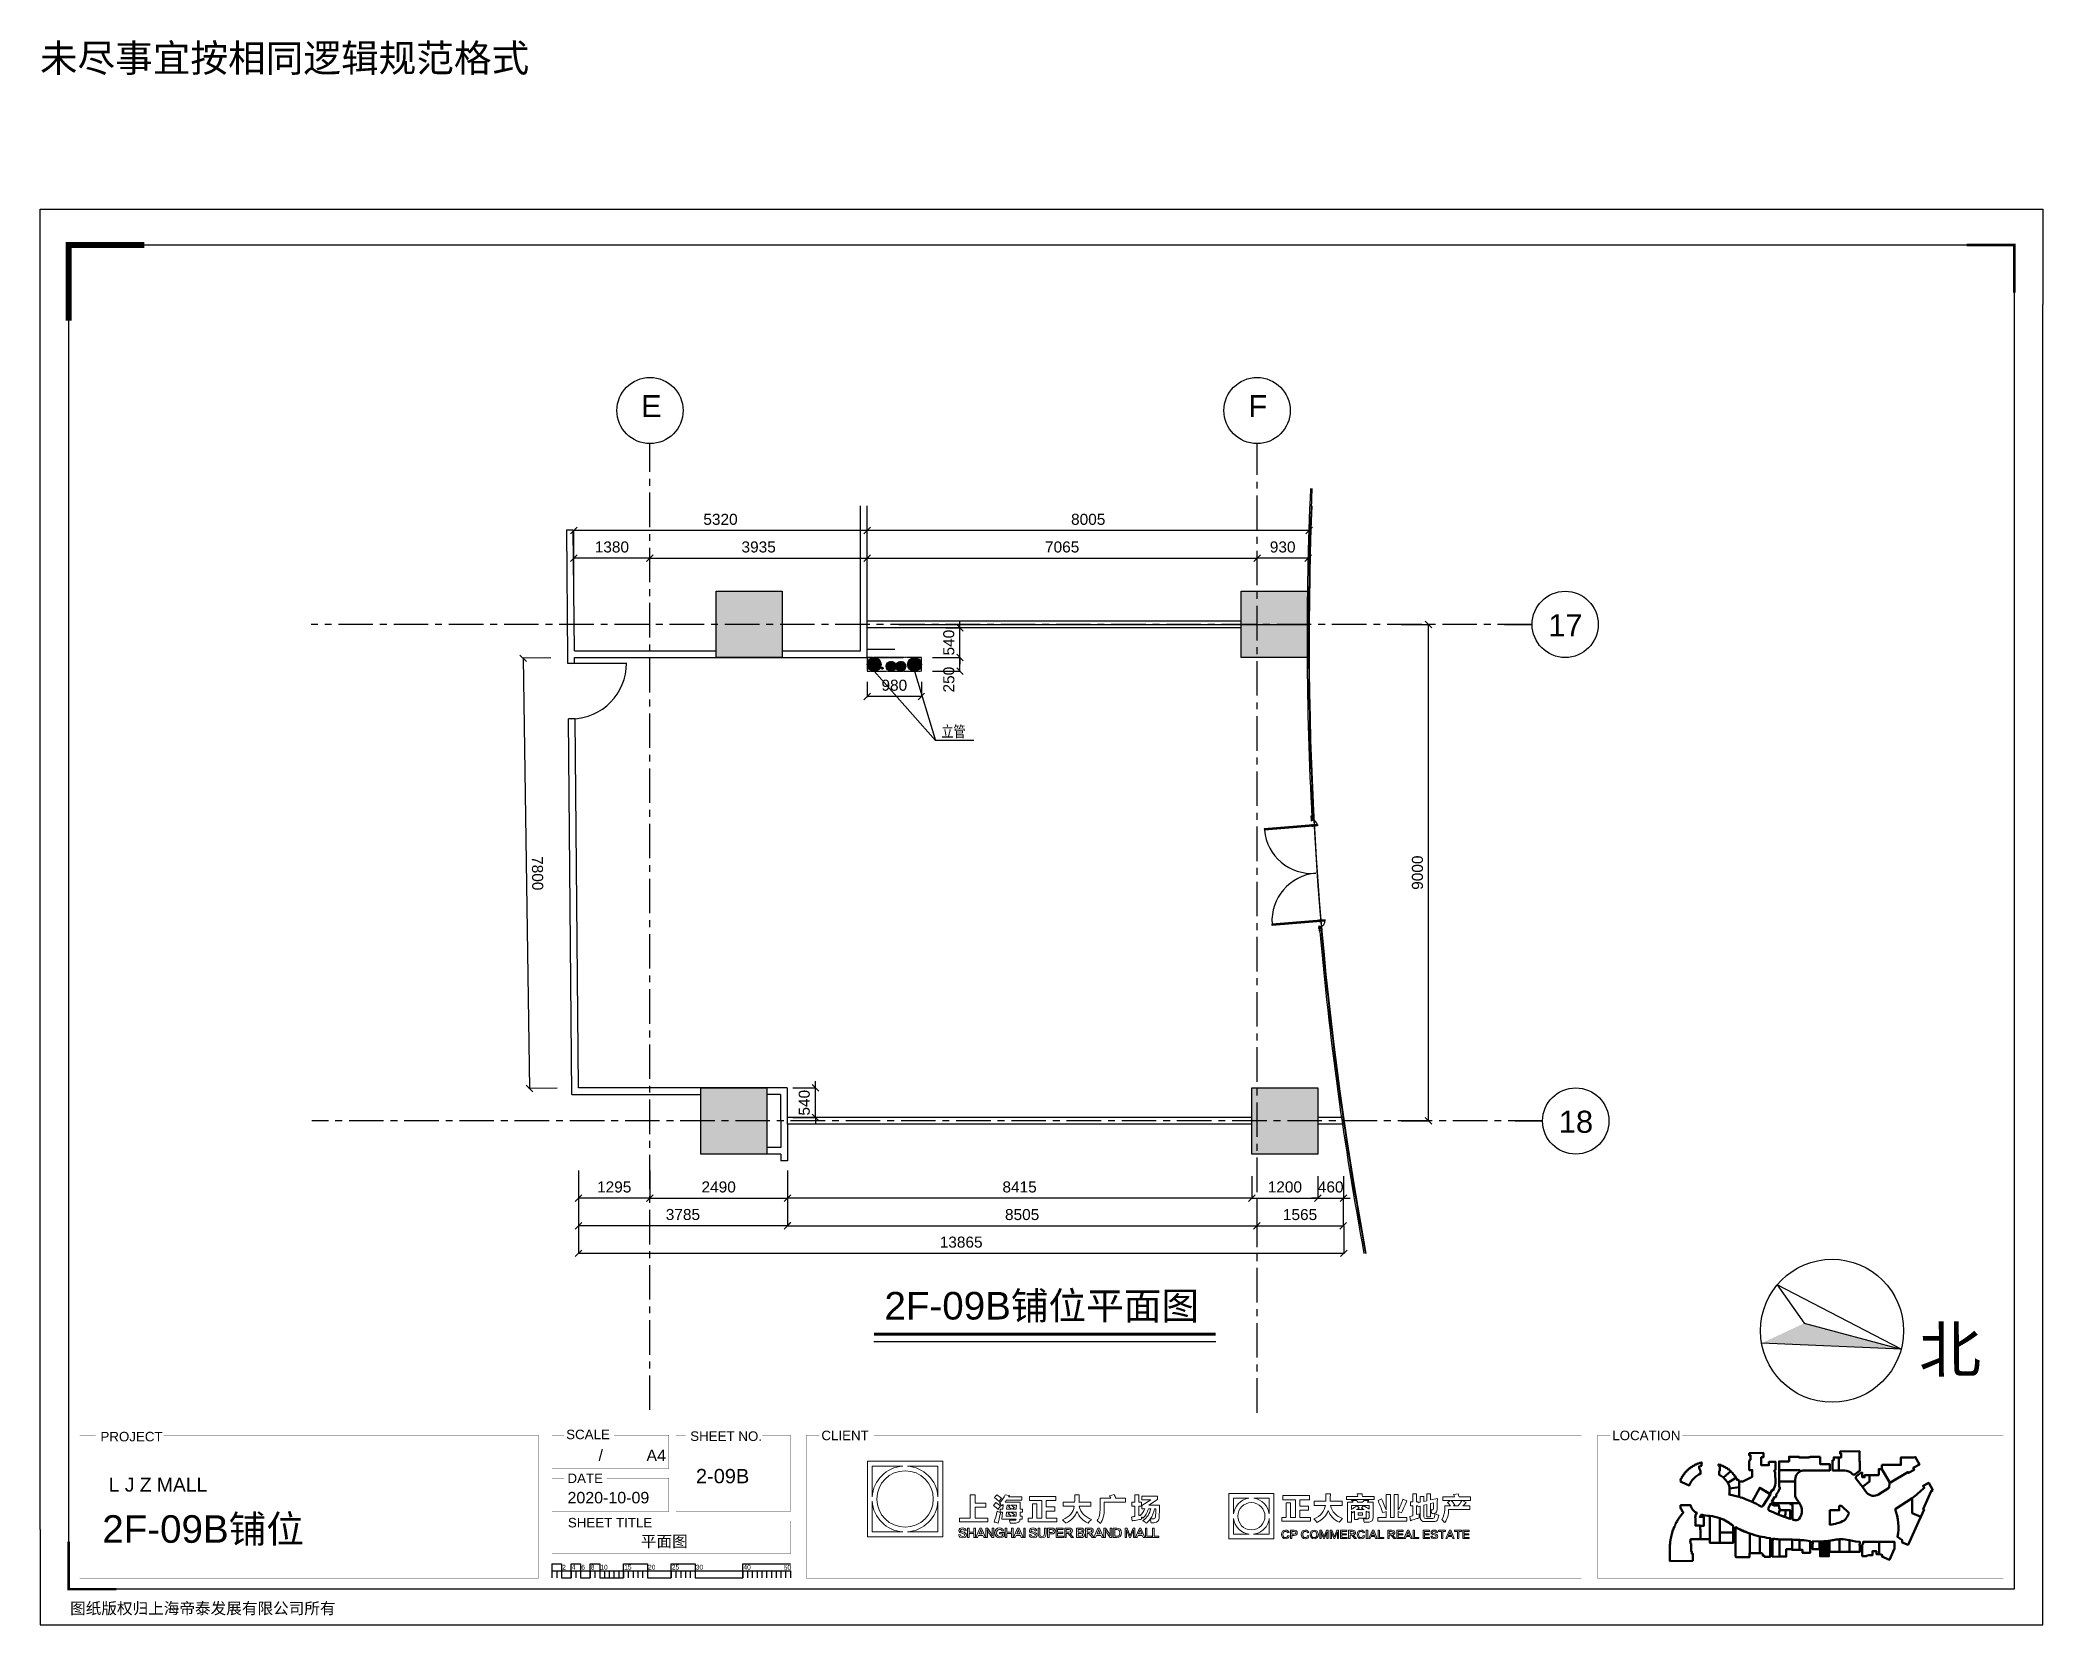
# Model space of a CAD drawing. Header units: inches. Extents: x -17552 to 18736, y -11730 to 16998.
import ezdxf
from ezdxf.enums import TextEntityAlignment as Align

# ---------------------------------------------------------------- set-up
doc = ezdxf.new("R2010")
doc.units = ezdxf.units.IN
doc.header["$MEASUREMENT"] = 0
doc.linetypes.add('CENTER', pattern=[2, 1.25, -0.25, 0.25, -0.25])
doc.linetypes.add('DASH', pattern=[0.35, 0.25, -0.1])
doc.layers.add('Border', color=1, linetype='Continuous', plot=False)
for name, color, linetype in [('DIM', 3, 'Continuous'), ('DIM TEXT', 7, 'Continuous'), ('FC-深灰填充', 250, 'Continuous'), ('HS-CURVE-PAVE-JNT', 1, 'Continuous'), ('L02-COV', 3, 'Continuous'), ('WALL', 255, 'Continuous'), ('图层 1', 7, 'Continuous'), ('新增油烟管井2014-08-06', 2, 'Continuous'), ('轴线', 10, 'CENTER')]:
    doc.layers.add(name, color=color, linetype=linetype)
doc.layers.add('租户合同线', color=5, linetype='Continuous', lineweight=50)
doc.styles.add('3F_2017.02$0$H1', font='swisscl.ttf')
doc.styles.get("Standard").update_dxf_attribs({"font": 'arial.ttf'})
doc.dimstyles.new('DIM-200MM', dxfattribs={"dimtxt": 200, "dimasz": 120, "dimexe": 10, "dimexo": 100, "dimgap": 100, "dimtad": 1, "dimdec": 0, "dimrnd": 5, "dimzin": 1, "dimdsep": 46, "dimtxsty": 'Standard', "dimblk": 'OBLIQUE', "dimcen": 0.5, "dimdle": 1, "dimclrd": 256, "dimclre": 256, "dimclrt": 7, "dimaunit": 1, "dimadec": 0, "dimazin": 0, "dimtfac": 1, "dimtdec": 0, "dimtix": 1, "dimtmove": 2, "dimatfit": 3, "dimfxl": 500, "dimfxlon": 1, "dimtolj": 1, "dimtzin": 1, "dimarcsym": 0})
pattern_1 = [(315, (1189067.303, 3016592.3643), (4.419417382, 4.419417382), [])]

msp = doc.modelspace()

# ---------------------------------------------------------------- texts
for s, height, p in [('未尽事宜按相同逻辑规范格式', 500, (-17555.9, 16421.5)), ('PROJECT', 172.8, (-16458.3, -8402.1)), ('SCALE', 172.8, (-8020.2, -8362.7)), ('SHEET NO.', 172.8, (-5772.5, -8393.5)), ('CLIENT', 172.8, (-3396.1, -8380.6)), ('LOCATION', 172.8, (10933.2, -8380.6)), ('A4', 207.36, (-6566.1, -8760.9)), ('DATE', 172.8, (-7996.5, -9158.1)), ('SHEET TITLE', 172.8, (-7988.8, -9961.8)), ('2', 86.4, (-8092.6, -10725.7)), ('4', 86.4, (-7919.8, -10725.7)), ('6', 86.4, (-7747, -10725.7)), ('8', 86.4, (-7574.2, -10725.7)), ('10', 86.4, (-7401.4, -10725.7)), ('15', 86.4, (-6969.4, -10725.7)), ('20', 86.4, (-6537.4, -10725.7)), ('25', 86.4, (-6105.4, -10725.7)), ('30', 86.4, (-5673.4, -10725.7)), ('40', 86.4, (-4809.4, -10725.7)), ('50', 86.4, (-4078.1, -10728.8)), ('图纸版权归上海帝泰发展有限公司所有', 207.36, (-17007.3, -11532))]:
    msp.add_text(s, height=height).set_placement(p)
at = {"attachment_point": 1}
for s, insert, char_height in [('2F-09B{\\fSimSun|b0|i0|c134|p2;铺位平面图}', (-2253.4, -5693.5), 500), ('L J Z MALL', (-16308.1, -9062.6), 250)]:
    msp.add_mtext_dynamic_manual_height_columns(s, width=6808.082, gutter_width=1, heights=[0], dxfattribs=dict(at, insert=insert, char_height=char_height))
for tag, text, p in [('/', 'AS NOTED', (-7353.6, -8757.7)), ('2020-10-09', '2020-7-22', (-6514.3, -9525.7))]:
    msp.add_attdef(tag, text=text, height=207.36).set_placement(p, align=Align.RIGHT)
for tag, p, s, height in [('2-09B', (-5668.9, -9161.2), 'SHEET NO.', 259.2), ('2F-09B铺位', (-16425.2, -10240.6), '###############', 500), ('平面图', (-6667.1, -10316.4), 'SHEET-TITLE', 207.36)]:
    msp.add_attdef(tag, p, s, height=height)
at = {"layer": 'DIM TEXT', "width": 0.8}
msp.add_text('立管 ', height=200, dxfattribs=at).set_placement((-1221, 4365.2))
at = {"layer": 'DIM TEXT', "char_height": 400, "attachment_point": 1}
for s, insert in [('E', (-6662.9, 10562.9)), ('F', (4338.8, 10562.9)), ('17', (9772.2, 6591.1)), ('18', (9964, -2408.9))]:
    msp.add_mtext_dynamic_manual_height_columns(s, width=10456.675, gutter_width=2, heights=[0], dxfattribs=dict(at, insert=insert))

# ---------------------------------------------------------------- blocks, each defined once
blk = doc.blocks.new('3F_2017.02$0$A$C11E260BE')
blk.add_hatch(color=256).paths.add_polyline_path([(5592, 3026), (8455, 1855), (2523, 8881)])
for p, q in [((5592, 3026), (2523, 8881)), ((2523, 8881), (8455, 1855)), ((2523, 8881), (4926, 5))]:
    blk.add_line(p, q)
at = {"ltscale": 0.1}
blk.add_line((4926, 5), (5592, 3026), dxfattribs=at)
blk.add_circle((4709, 4709), 4709)
at = {"style": '3F_2017.02$0$H1'}
blk.add_text('北', height=3000, rotation=133.02448, dxfattribs=at).set_placement((2849, 10782))
blk = doc.blocks.new('_Oblique')
at = {"color": 0, "linetype": 'ByBlock', "lineweight": -2}
blk.add_line((-0.5, -0.5), (0.5, 0.5), dxfattribs=at)
blk = doc.blocks.new('*D6')
at = {"layer": 'DEFPOINTS', "color": 0, "transparency": 16777216}
for p in [(-4015, -1994), (-3504, -1994), (-4015, -2534)]:
    blk.add_point(p, dxfattribs=at)
at = {"layer": 'DIM', "lineweight": -2, "transparency": 16777216}
for p, q in [((-3915, -1994), (-3494, -1994)), ((-3504, -1994), (-3504, -1874)), ((-3504, -2534), (-3504, -1994)), ((-3915, -2534), (-3494, -2534)), ((-3504, -2534), (-3504, -2654))]:
    blk.add_line(p, q, dxfattribs=at)
at = {"layer": 'DIM', "lineweight": -2, "transparency": 16777216, "xscale": 120, "yscale": 120, "zscale": 120}
for p, rotation in [((-3504, -1994), 270), ((-3504, -2534), 90)]:
    blk.add_blockref('_Oblique', p, dxfattribs=dict(at, rotation=rotation))
at = {"layer": 'DIM', "color": 7, "transparency": 16777216, "insert": (-3706, -2264), "char_height": 200, "attachment_point": 5, "rotation": 90}
blk.add_mtext('\\A1;540', dxfattribs=at)
blk = doc.blocks.new('*D7')
at = {"layer": 'DEFPOINTS', "color": 0, "transparency": 16777216}
for p in [(-7940, 5805), (-8685, -2007), (-7825, -1994)]:
    blk.add_point(p, dxfattribs=at)
at = {"layer": 'DIM', "lineweight": -2, "transparency": 16777216}
for p, q in [((-8300, 5799), (-8810, 5792)), ((-8800, 5793), (-8685, -2008)), ((-8185, -2000), (-8695, -2007))]:
    blk.add_line(p, q, dxfattribs=at)
at = {"layer": 'DIM', "lineweight": -2, "transparency": 16777216, "xscale": 120, "yscale": 120, "zscale": 120}
for p, rotation in [((-8800, 5792), 90.84667145798852), ((-8685, -2007), 270.8466714579885)]:
    blk.add_blockref('_Oblique', p, dxfattribs=dict(at, rotation=rotation))
at = {"layer": 'DIM', "color": 7, "transparency": 16777216, "insert": (-8540, 1895), "char_height": 200, "attachment_point": 5, "rotation": 270.8467}
blk.add_mtext('\\A1;7800', dxfattribs=at)
blk = doc.blocks.new('*D8')
at = {"layer": 'DEFPOINTS', "color": 0, "transparency": 16777216}
for p in [(-7798, -3096), (-4012, -3096), (-7798, -4493)]:
    blk.add_point(p, dxfattribs=at)
at = {"layer": 'DIM', "lineweight": -2, "transparency": 16777216}
for p, q in [((-7798, -3993), (-7798, -4503)), ((-4012, -3994), (-4012, -4504)), ((-4011, -4494), (-7799, -4493))]:
    blk.add_line(p, q, dxfattribs=at)
at = {"layer": 'DIM', "lineweight": -2, "transparency": 16777216, "xscale": 120, "yscale": 120, "zscale": 120}
for p, rotation in [((-7798, -4493), 179.9924136375419), ((-4012, -4494), 359.992413637542)]:
    blk.add_blockref('_Oblique', p, dxfattribs=dict(at, rotation=rotation))
at = {"layer": 'DIM', "color": 7, "transparency": 16777216, "insert": (-5905, -4291), "char_height": 200, "attachment_point": 5, "rotation": 359.9924}
blk.add_mtext('\\A1;3785', dxfattribs=at)
blk = doc.blocks.new('*D9')
at = {"layer": 'DEFPOINTS', "color": 0, "transparency": 16777216}
for p in [(-7798, -1994), (-6502, -3235), (-7798, -3994)]:
    blk.add_point(p, dxfattribs=at)
at = {"layer": 'DIM', "lineweight": -2, "transparency": 16777216}
for p, q in [((-7798, -3494), (-7798, -4004)), ((-6502, -3494), (-6502, -4004)), ((-6501, -3994), (-7799, -3994))]:
    blk.add_line(p, q, dxfattribs=at)
at = {"layer": 'DIM', "lineweight": -2, "transparency": 16777216, "xscale": 120, "yscale": 120, "zscale": 120, "rotation": 180}
blk.add_blockref('_Oblique', (-7798, -3994), dxfattribs=at)
at = {"layer": 'DIM', "lineweight": -2, "transparency": 16777216, "xscale": 120, "yscale": 120, "zscale": 120}
blk.add_blockref('_Oblique', (-6502, -3994), dxfattribs=at)
at = {"layer": 'DIM', "color": 7, "transparency": 16777216, "insert": (-7150, -3792), "char_height": 200, "attachment_point": 5}
blk.add_mtext('\\A1;1295', dxfattribs=at)
blk = doc.blocks.new('*D10')
at = {"layer": 'DEFPOINTS', "color": 0, "transparency": 16777216}
for p in [(-6502, -3235), (-4012, -3235), (-4012, -3994)]:
    blk.add_point(p, dxfattribs=at)
at = {"layer": 'DIM', "lineweight": -2, "transparency": 16777216}
for p, q in [((-6502, -3494), (-6502, -4004)), ((-4012, -3494), (-4012, -4004)), ((-6503, -3994), (-4011, -3994))]:
    blk.add_line(p, q, dxfattribs=at)
at = {"layer": 'DIM', "lineweight": -2, "transparency": 16777216, "xscale": 120, "yscale": 120, "zscale": 120, "rotation": 180}
blk.add_blockref('_Oblique', (-6502, -3994), dxfattribs=at)
at = {"layer": 'DIM', "lineweight": -2, "transparency": 16777216, "xscale": 120, "yscale": 120, "zscale": 120}
blk.add_blockref('_Oblique', (-4012, -3994), dxfattribs=at)
at = {"layer": 'DIM', "color": 7, "transparency": 16777216, "insert": (-5257, -3792), "char_height": 200, "attachment_point": 5}
blk.add_mtext('\\A1;2490', dxfattribs=at)
blk = doc.blocks.new('*D11')
at = {"layer": 'DEFPOINTS', "color": 0, "transparency": 16777216}
for p in [(-4013, -3108), (4494, -3169), (4494, -4494)]:
    blk.add_point(p, dxfattribs=at)
at = {"layer": 'DIM', "lineweight": -2, "transparency": 16777216}
for p, q in [((-4013, -3994), (-4013, -4504)), ((4494, -3994), (4494, -4504)), ((-4014, -4494), (4495, -4494))]:
    blk.add_line(p, q, dxfattribs=at)
at = {"layer": 'DIM', "lineweight": -2, "transparency": 16777216, "xscale": 120, "yscale": 120, "zscale": 120, "rotation": 180}
blk.add_blockref('_Oblique', (-4013, -4494), dxfattribs=at)
at = {"layer": 'DIM', "lineweight": -2, "transparency": 16777216, "xscale": 120, "yscale": 120, "zscale": 120}
blk.add_blockref('_Oblique', (4494, -4494), dxfattribs=at)
at = {"layer": 'DIM', "color": 7, "transparency": 16777216, "insert": (241, -4292), "char_height": 200, "attachment_point": 5}
blk.add_mtext('\\A1;8505', dxfattribs=at)
blk = doc.blocks.new('*D12')
at = {"layer": 'DEFPOINTS', "color": 0, "transparency": 16777216}
for p in [(4494, -3169), (6058, -3169), (6058, -4494)]:
    blk.add_point(p, dxfattribs=at)
at = {"layer": 'DIM', "lineweight": -2, "transparency": 16777216}
for p, q in [((4494, -3994), (4494, -4504)), ((6058, -3994), (6058, -4504)), ((4493, -4494), (6059, -4494))]:
    blk.add_line(p, q, dxfattribs=at)
at = {"layer": 'DIM', "lineweight": -2, "transparency": 16777216, "xscale": 120, "yscale": 120, "zscale": 120, "rotation": 180}
blk.add_blockref('_Oblique', (4494, -4494), dxfattribs=at)
at = {"layer": 'DIM', "lineweight": -2, "transparency": 16777216, "xscale": 120, "yscale": 120, "zscale": 120}
blk.add_blockref('_Oblique', (6058, -4494), dxfattribs=at)
at = {"layer": 'DIM', "color": 7, "transparency": 16777216, "insert": (5276, -4292), "char_height": 200, "attachment_point": 5}
blk.add_mtext('\\A1;1565', dxfattribs=at)
blk = doc.blocks.new('*D13')
at = {"layer": 'DEFPOINTS', "color": 0, "transparency": 16777216}
for p in [(-7798, -1994), (6069, -3242), (-7798, -4994)]:
    blk.add_point(p, dxfattribs=at)
at = {"layer": 'DIM', "lineweight": -2, "transparency": 16777216}
for p, q in [((-7798, -4494), (-7798, -5004)), ((6069, -4494), (6069, -5004)), ((6070, -4994), (-7799, -4994))]:
    blk.add_line(p, q, dxfattribs=at)
at = {"layer": 'DIM', "lineweight": -2, "transparency": 16777216, "xscale": 120, "yscale": 120, "zscale": 120, "rotation": 180}
blk.add_blockref('_Oblique', (-7798, -4994), dxfattribs=at)
at = {"layer": 'DIM', "lineweight": -2, "transparency": 16777216, "xscale": 120, "yscale": 120, "zscale": 120}
blk.add_blockref('_Oblique', (6069, -4994), dxfattribs=at)
at = {"layer": 'DIM', "color": 7, "transparency": 16777216, "insert": (-864, -4792), "char_height": 200, "attachment_point": 5}
blk.add_mtext('\\A1;13865', dxfattribs=at)
blk = doc.blocks.new('*D14')
at = {"layer": 'DEFPOINTS', "color": 0, "transparency": 16777216}
for p in [(-4012, -3554), (4401, -3554), (-4012, -3994)]:
    blk.add_point(p, dxfattribs=at)
at = {"layer": 'DIM', "lineweight": -2, "transparency": 16777216}
for p, q in [((-4012, -3654), (-4012, -4004)), ((4401, -3654), (4401, -4004)), ((4402, -3994), (-4013, -3994))]:
    blk.add_line(p, q, dxfattribs=at)
at = {"layer": 'DIM', "lineweight": -2, "transparency": 16777216, "xscale": 120, "yscale": 120, "zscale": 120, "rotation": 180}
blk.add_blockref('_Oblique', (-4012, -3994), dxfattribs=at)
at = {"layer": 'DIM', "lineweight": -2, "transparency": 16777216, "xscale": 120, "yscale": 120, "zscale": 120}
blk.add_blockref('_Oblique', (4401, -3994), dxfattribs=at)
at = {"layer": 'DIM', "color": 7, "transparency": 16777216, "insert": (195, -3792), "char_height": 200, "attachment_point": 5}
blk.add_mtext('\\A1;8415', dxfattribs=at)
blk = doc.blocks.new('*D15')
at = {"layer": 'DEFPOINTS', "color": 0, "transparency": 16777216}
for p in [(4401, -3494), (5601, -3494), (5601, -3994)]:
    blk.add_point(p, dxfattribs=at)
at = {"layer": 'DIM', "lineweight": -2, "transparency": 16777216}
for p, q in [((4401, -3594), (4401, -4004)), ((5601, -3594), (5601, -4004)), ((4400, -3994), (5602, -3994))]:
    blk.add_line(p, q, dxfattribs=at)
at = {"layer": 'DIM', "lineweight": -2, "transparency": 16777216, "xscale": 120, "yscale": 120, "zscale": 120, "rotation": 180}
blk.add_blockref('_Oblique', (4401, -3994), dxfattribs=at)
at = {"layer": 'DIM', "lineweight": -2, "transparency": 16777216, "xscale": 120, "yscale": 120, "zscale": 120}
blk.add_blockref('_Oblique', (5601, -3994), dxfattribs=at)
at = {"layer": 'DIM', "color": 7, "transparency": 16777216, "insert": (5001, -3792), "char_height": 200, "attachment_point": 5}
blk.add_mtext('\\A1;1200', dxfattribs=at)
blk = doc.blocks.new('*D16')
at = {"layer": 'DEFPOINTS', "color": 0, "transparency": 16777216}
for p in [(5601, -3494), (6062, -3494), (6062, -3994)]:
    blk.add_point(p, dxfattribs=at)
at = {"layer": 'DIM', "lineweight": -2, "transparency": 16777216}
for p, q in [((5601, -3594), (5601, -4004)), ((6062, -3594), (6062, -4004)), ((5601, -3994), (5481, -3994)), ((5601, -3994), (6062, -3994)), ((6062, -3994), (6182, -3994))]:
    blk.add_line(p, q, dxfattribs=at)
at = {"layer": 'DIM', "lineweight": -2, "transparency": 16777216, "xscale": 120, "yscale": 120, "zscale": 120}
blk.add_blockref('_Oblique', (5601, -3994), dxfattribs=at)
at = {"layer": 'DIM', "lineweight": -2, "transparency": 16777216, "xscale": 120, "yscale": 120, "zscale": 120, "rotation": 180}
blk.add_blockref('_Oblique', (6062, -3994), dxfattribs=at)
at = {"layer": 'DIM', "color": 7, "transparency": 16777216, "insert": (5831, -3792), "char_height": 200, "attachment_point": 5}
blk.add_mtext('\\A1;460', dxfattribs=at)
blk = doc.blocks.new('*D17')
at = {"layer": 'DEFPOINTS', "color": 0, "transparency": 16777216}
for p in [(-7882, 7606), (-7882, 7146), (-6502, 7146)]:
    blk.add_point(p, dxfattribs=at)
at = {"layer": 'DIM', "lineweight": -2, "transparency": 16777216}
for p, q in [((-6501, 7606), (-7883, 7606)), ((-7882, 7246), (-7882, 7616)), ((-6502, 7246), (-6502, 7616))]:
    blk.add_line(p, q, dxfattribs=at)
at = {"layer": 'DIM', "lineweight": -2, "transparency": 16777216, "xscale": 120, "yscale": 120, "zscale": 120, "rotation": 180}
blk.add_blockref('_Oblique', (-7882, 7606), dxfattribs=at)
at = {"layer": 'DIM', "lineweight": -2, "transparency": 16777216, "xscale": 120, "yscale": 120, "zscale": 120}
blk.add_blockref('_Oblique', (-6502, 7606), dxfattribs=at)
at = {"layer": 'DIM', "color": 7, "transparency": 16777216, "insert": (-7192, 7808), "char_height": 200, "attachment_point": 5}
blk.add_mtext('\\A1;1380', dxfattribs=at)
blk = doc.blocks.new('*D18')
at = {"layer": 'DEFPOINTS', "color": 0, "transparency": 16777216}
for p in [(-2565, 7606), (-6502, 7146), (-2565, 7146)]:
    blk.add_point(p, dxfattribs=at)
at = {"layer": 'DIM', "lineweight": -2, "transparency": 16777216}
for p, q in [((-6503, 7606), (-2564, 7606)), ((-6502, 7246), (-6502, 7616)), ((-2565, 7246), (-2565, 7616))]:
    blk.add_line(p, q, dxfattribs=at)
at = {"layer": 'DIM', "lineweight": -2, "transparency": 16777216, "xscale": 120, "yscale": 120, "zscale": 120, "rotation": 180}
blk.add_blockref('_Oblique', (-6502, 7606), dxfattribs=at)
at = {"layer": 'DIM', "lineweight": -2, "transparency": 16777216, "xscale": 120, "yscale": 120, "zscale": 120}
blk.add_blockref('_Oblique', (-2565, 7606), dxfattribs=at)
at = {"layer": 'DIM', "color": 7, "transparency": 16777216, "insert": (-4533, 7808), "char_height": 200, "attachment_point": 5}
blk.add_mtext('\\A1;3935', dxfattribs=at)
blk = doc.blocks.new('*D19')
at = {"layer": 'DEFPOINTS', "color": 0, "transparency": 16777216}
for p in [(-7883, 8107), (-7883, 7247), (-2565, 7247)]:
    blk.add_point(p, dxfattribs=at)
at = {"layer": 'DIM', "lineweight": -2, "transparency": 16777216}
for p, q in [((-2564, 8107), (-7884, 8107)), ((-7883, 7607), (-7883, 8117)), ((-2565, 7607), (-2565, 8117))]:
    blk.add_line(p, q, dxfattribs=at)
at = {"layer": 'DIM', "lineweight": -2, "transparency": 16777216, "xscale": 120, "yscale": 120, "zscale": 120, "rotation": 180}
blk.add_blockref('_Oblique', (-7883, 8107), dxfattribs=at)
at = {"layer": 'DIM', "lineweight": -2, "transparency": 16777216, "xscale": 120, "yscale": 120, "zscale": 120}
blk.add_blockref('_Oblique', (-2565, 8107), dxfattribs=at)
at = {"layer": 'DIM', "color": 7, "transparency": 16777216, "insert": (-5224, 8309), "char_height": 200, "attachment_point": 5}
blk.add_mtext('\\A1;5320', dxfattribs=at)
blk = doc.blocks.new('*D20')
at = {"layer": 'DEFPOINTS', "color": 0, "transparency": 16777216}
for p in [(4498, 7606), (-2565, 7146), (4498, 7206)]:
    blk.add_point(p, dxfattribs=at)
at = {"layer": 'DIM', "lineweight": -2, "transparency": 16777216}
for p, q in [((-2566, 7606), (4499, 7606)), ((-2565, 7246), (-2565, 7616)), ((4498, 7306), (4498, 7616))]:
    blk.add_line(p, q, dxfattribs=at)
at = {"layer": 'DIM', "lineweight": -2, "transparency": 16777216, "xscale": 120, "yscale": 120, "zscale": 120, "rotation": 180}
blk.add_blockref('_Oblique', (-2565, 7606), dxfattribs=at)
at = {"layer": 'DIM', "lineweight": -2, "transparency": 16777216, "xscale": 120, "yscale": 120, "zscale": 120}
blk.add_blockref('_Oblique', (4498, 7606), dxfattribs=at)
at = {"layer": 'DIM', "color": 7, "transparency": 16777216, "insert": (966, 7808), "char_height": 200, "attachment_point": 5}
blk.add_mtext('\\A1;7065', dxfattribs=at)
blk = doc.blocks.new('*D21')
at = {"layer": 'DEFPOINTS', "color": 0, "transparency": 16777216}
for p in [(4498, 7606), (4498, 7206), (5425, 7206)]:
    blk.add_point(p, dxfattribs=at)
at = {"layer": 'DIM', "lineweight": -2, "transparency": 16777216}
for p, q in [((5426, 7606), (4497, 7606)), ((4498, 7306), (4498, 7616)), ((5425, 7306), (5425, 7616))]:
    blk.add_line(p, q, dxfattribs=at)
at = {"layer": 'DIM', "lineweight": -2, "transparency": 16777216, "xscale": 120, "yscale": 120, "zscale": 120, "rotation": 180}
blk.add_blockref('_Oblique', (4498, 7606), dxfattribs=at)
at = {"layer": 'DIM', "lineweight": -2, "transparency": 16777216, "xscale": 120, "yscale": 120, "zscale": 120}
blk.add_blockref('_Oblique', (5425, 7606), dxfattribs=at)
at = {"layer": 'DIM', "color": 7, "transparency": 16777216, "insert": (4961, 7808), "char_height": 200, "attachment_point": 5}
blk.add_mtext('\\A1;930', dxfattribs=at)
blk = doc.blocks.new('*D22')
at = {"layer": 'DEFPOINTS', "color": 0, "transparency": 16777216}
for p in [(-2565, 8107), (-2565, 7271), (5441, 7211)]:
    blk.add_point(p, dxfattribs=at)
at = {"layer": 'DIM', "lineweight": -2, "transparency": 16777216}
for p, q in [((5442, 8107), (-2566, 8107)), ((-2565, 7607), (-2565, 8117)), ((5441, 7607), (5441, 8117))]:
    blk.add_line(p, q, dxfattribs=at)
at = {"layer": 'DIM', "lineweight": -2, "transparency": 16777216, "xscale": 120, "yscale": 120, "zscale": 120, "rotation": 180}
blk.add_blockref('_Oblique', (-2565, 8107), dxfattribs=at)
at = {"layer": 'DIM', "lineweight": -2, "transparency": 16777216, "xscale": 120, "yscale": 120, "zscale": 120}
blk.add_blockref('_Oblique', (5441, 8107), dxfattribs=at)
at = {"layer": 'DIM', "color": 7, "transparency": 16777216, "insert": (1438, 8309), "char_height": 200, "attachment_point": 5}
blk.add_mtext('\\A1;8005', dxfattribs=at)
blk = doc.blocks.new('*D25')
at = {"layer": 'DEFPOINTS', "color": 0, "transparency": 16777216}
for p in [(-1740, 5556), (-1738, 5806), (-885, 5806)]:
    blk.add_point(p, dxfattribs=at)
at = {"layer": 'DIM', "lineweight": -2, "transparency": 16777216}
for p, q in [((-885, 5555), (-885, 5807)), ((-1385, 5806), (-875, 5806)), ((-1385, 5556), (-875, 5556))]:
    blk.add_line(p, q, dxfattribs=at)
at = {"layer": 'DIM', "lineweight": -2, "transparency": 16777216, "xscale": 120, "yscale": 120, "zscale": 120}
for p, rotation in [((-885, 5806), 90), ((-885, 5556), 270)]:
    blk.add_blockref('_Oblique', p, dxfattribs=dict(at, rotation=rotation))
at = {"layer": 'DIM', "color": 7, "transparency": 16777216, "insert": (-1087, 5405), "char_height": 200, "attachment_point": 5, "rotation": 90}
blk.add_mtext('\\A1;250', dxfattribs=at)
blk = doc.blocks.new('*D26')
at = {"layer": 'DEFPOINTS', "color": 0, "transparency": 16777216}
for p in [(-2565, 5463), (-1585, 5463), (-2565, 5100)]:
    blk.add_point(p, dxfattribs=at)
at = {"layer": 'DIM', "lineweight": -2, "transparency": 16777216}
for p, q in [((-1584, 5100), (-2566, 5100)), ((-2565, 5363), (-2565, 5090)), ((-1585, 5363), (-1585, 5090))]:
    blk.add_line(p, q, dxfattribs=at)
at = {"layer": 'DIM', "lineweight": -2, "transparency": 16777216, "xscale": 120, "yscale": 120, "zscale": 120, "rotation": 180}
blk.add_blockref('_Oblique', (-2565, 5100), dxfattribs=at)
at = {"layer": 'DIM', "lineweight": -2, "transparency": 16777216, "xscale": 120, "yscale": 120, "zscale": 120}
blk.add_blockref('_Oblique', (-1585, 5100), dxfattribs=at)
at = {"layer": 'DIM', "color": 7, "transparency": 16777216, "insert": (-2075, 5302), "char_height": 200, "attachment_point": 5}
blk.add_mtext('\\A1;980', dxfattribs=at)
blk = doc.blocks.new('*D27')
at = {"layer": 'DEFPOINTS', "color": 0, "transparency": 16777216}
for p in [(-1240, 6346), (-885, 6346), (-1240, 5806)]:
    blk.add_point(p, dxfattribs=at)
at = {"layer": 'DIM', "lineweight": -2, "transparency": 16777216}
for p, q in [((-1140, 6346), (-875, 6346)), ((-885, 6346), (-885, 6466)), ((-885, 5806), (-885, 6346)), ((-1140, 5806), (-875, 5806)), ((-885, 5806), (-885, 5686))]:
    blk.add_line(p, q, dxfattribs=at)
at = {"layer": 'DIM', "lineweight": -2, "transparency": 16777216, "xscale": 120, "yscale": 120, "zscale": 120}
for p, rotation in [((-885, 6346), 270), ((-885, 5806), 90)]:
    blk.add_blockref('_Oblique', p, dxfattribs=dict(at, rotation=rotation))
at = {"layer": 'DIM', "color": 7, "transparency": 16777216, "insert": (-1087, 6076), "char_height": 200, "attachment_point": 5, "rotation": 90}
blk.add_mtext('\\A1;540', dxfattribs=at)
blk = doc.blocks.new('block 47')
at = {"layer": '图层 1', "lineweight": 0}
for points in [[(122.06, -57.89), (122.06, -56.7), (123.44, -56.7), (123.44, -52.04), (124.83, -52.04), (124.83, -56.7), (126.49, -56.7), (126.49, -51.01), (122.45, -51.01), (122.45, -49.7), (130.99, -49.7), (130.99, -51.01), (127.87, -51.01), (127.87, -53.06), (130.64, -53.06), (130.64, -54.37), (127.87, -54.37), (127.87, -56.7), (131.31, -56.7), (131.31, -57.89), (122.06, -57.89)], [(146.62, -55.95), (148.08, -55.95), (148.08, -55.2), (146.62, -55.2), (146.62, -55.95)]]:
    blk.add_lwpolyline(points, dxfattribs=at)
for points, knots in [([(132.5, -52.83), (132.5, -52.83), (132.5, -51.52), (132.5, -51.52), (132.5, -51.52), (136.22, -51.52), (136.22, -51.52), (136.27, -50.84), (136.3, -50.05), (136.3, -49.15), (136.3, -49.15), (137.72, -49.15), (137.72, -49.15), (137.72, -49.44), (137.71, -49.84), (137.68, -50.34), (137.68, -50.89), (137.67, -51.29), (137.64, -51.52), (137.64, -51.52), (141.51, -51.52), (141.51, -51.52), (141.51, -51.52), (141.51, -52.83), (141.51, -52.83), (141.51, -52.83), (137.72, -52.83), (137.72, -52.83), (138.27, -54.94), (139.59, -56.35), (141.67, -57.06), (141.2, -57.5), (140.83, -57.91), (140.57, -58.28), (138.83, -57.47), (137.64, -56.2), (137.01, -54.49), (136.48, -56.1), (135.28, -57.37), (133.41, -58.32), (133.38, -58.3), (133.33, -58.23), (133.25, -58.12), (132.91, -57.73), (132.61, -57.43), (132.34, -57.22), (134.64, -56.19), (135.89, -54.72), (136.1, -52.83), (136.1, -52.83), (132.5, -52.83), (132.5, -52.83)], [0, 0, 0, 0, 1, 1, 1, 2, 2, 2, 3, 3, 3, 4, 4, 4, 5, 5, 5, 6, 6, 6, 7, 7, 7, 8, 8, 8, 9, 9, 9, 10, 10, 10, 11, 11, 11, 12, 12, 12, 13, 13, 13, 14, 14, 14, 15, 15, 15, 16, 16, 16, 17, 17, 17, 17]), ([(142.86, -50.97), (142.86, -50.97), (142.86, -49.94), (142.86, -49.94), (142.86, -49.94), (146.58, -49.94), (146.58, -49.94), (146.58, -49.91), (146.57, -49.86), (146.54, -49.78), (146.49, -49.62), (146.43, -49.41), (146.38, -49.15), (146.38, -49.15), (147.96, -49.11), (147.96, -49.11), (147.96, -49.37), (147.99, -49.65), (148.04, -49.94), (148.04, -49.94), (151.8, -49.94), (151.8, -49.94), (151.8, -49.94), (151.8, -50.97), (151.8, -50.97), (151.8, -50.97), (142.86, -50.97), (142.86, -50.97)], [0, 0, 0, 0, 1, 1, 1, 2, 2, 2, 3, 3, 3, 4, 4, 4, 5, 5, 5, 6, 6, 6, 7, 7, 7, 8, 8, 8, 9, 9, 9, 9]), ([(143.22, -58.28), (143.22, -58.28), (143.22, -51.84), (143.22, -51.84), (143.22, -51.84), (145.08, -51.84), (145.08, -51.84), (145.02, -51.76), (144.95, -51.65), (144.84, -51.52), (144.71, -51.36), (144.62, -51.26), (144.56, -51.21), (144.56, -51.21), (146.11, -51.21), (146.11, -51.21), (146.16, -51.26), (146.24, -51.36), (146.34, -51.52), (146.45, -51.65), (146.53, -51.76), (146.58, -51.84), (146.58, -51.84), (148.08, -51.84), (148.08, -51.84), (148.13, -51.79), (148.2, -51.69), (148.28, -51.56), (148.38, -51.46), (148.5, -51.34), (148.64, -51.21), (148.64, -51.21), (150.14, -51.21), (150.14, -51.21), (149.95, -51.44), (149.76, -51.65), (149.54, -51.84), (149.54, -51.84), (151.48, -51.84), (151.48, -51.84), (151.48, -51.84), (151.48, -56.7), (151.48, -56.7), (151.48, -57.62), (151.06, -58.12), (150.22, -58.2), (149.87, -58.26), (149.32, -58.28), (148.56, -58.28), (148.48, -57.75), (148.4, -57.39), (148.32, -57.18), (148.53, -57.2), (148.89, -57.22), (149.39, -57.22), (149.94, -57.22), (150.22, -56.95), (150.22, -56.42), (150.22, -56.42), (150.22, -54.76), (150.22, -54.76), (150.22, -54.76), (149.94, -55.12), (149.94, -55.12), (149.7, -54.96), (149.47, -54.8), (149.23, -54.65), (149.23, -54.65), (149.23, -56.98), (149.23, -56.98), (149.23, -56.98), (146.62, -56.98), (146.62, -56.98), (146.62, -56.98), (146.62, -57.37), (146.62, -57.37), (146.62, -57.37), (145.43, -57.37), (145.43, -57.37), (145.43, -57.37), (145.43, -54.76), (145.43, -54.76), (145.38, -54.82), (145.29, -54.88), (145.16, -54.96), (145.02, -55.07), (144.92, -55.15), (144.84, -55.2), (144.81, -55.15), (144.73, -55.03), (144.6, -54.84), (144.73, -55), (144.7, -54.95), (144.48, -54.69), (144.48, -54.69), (144.48, -58.28), (144.48, -58.28), (144.48, -58.28), (143.22, -58.28), (143.22, -58.28)], [0, 0, 0, 0, 1, 1, 1, 2, 2, 2, 3, 3, 3, 4, 4, 4, 5, 5, 5, 6, 6, 6, 7, 7, 7, 8, 8, 8, 9, 9, 9, 10, 10, 10, 11, 11, 11, 12, 12, 12, 13, 13, 13, 14, 14, 14, 15, 15, 15, 16, 16, 16, 17, 17, 17, 18, 18, 18, 19, 19, 19, 20, 20, 20, 21, 21, 21, 22, 22, 22, 23, 23, 23, 24, 24, 24, 25, 25, 25, 26, 26, 26, 27, 27, 27, 28, 28, 28, 29, 29, 29, 30, 30, 30, 31, 31, 31, 32, 32, 32, 33, 33, 33, 33]), ([(155.68, -54.25), (155.68, -54.25), (155.68, -49.31), (155.68, -49.31), (155.68, -49.31), (157.06, -49.31), (157.06, -49.31), (157.06, -49.31), (157.06, -56.7), (157.06, -56.7), (157.06, -56.7), (158.25, -56.7), (158.25, -56.7), (158.25, -56.7), (158.25, -49.31), (158.25, -49.31), (158.25, -49.31), (159.59, -49.31), (159.59, -49.31), (159.59, -49.31), (159.59, -54.37), (159.59, -54.37), (160.12, -53.37), (160.62, -52.19), (161.09, -50.85), (161.09, -50.85), (162.32, -51.36), (162.32, -51.36), (162.06, -52.02), (161.59, -53.09), (160.94, -54.57), (160.8, -54.88), (160.7, -55.12), (160.62, -55.28), (160.62, -55.28), (159.59, -54.8), (159.59, -54.8), (159.59, -54.8), (159.59, -56.7), (159.59, -56.7), (159.59, -56.7), (162.32, -56.7), (162.32, -56.7), (162.32, -56.7), (162.32, -57.89), (162.32, -57.89), (162.32, -57.89), (153.03, -57.89), (153.03, -57.89), (153.03, -57.89), (153.03, -56.7), (153.03, -56.7), (153.03, -56.7), (155.68, -56.7), (155.68, -56.7), (155.68, -56.7), (155.68, -54.84), (155.68, -54.84), (155.68, -54.84), (154.61, -55.28), (154.61, -55.28), (154.11, -53.8), (153.59, -52.46), (153.07, -51.25), (153.07, -51.25), (154.21, -50.73), (154.21, -50.73), (154.29, -50.94), (154.43, -51.27), (154.61, -51.72), (154.87, -52.3), (155.23, -53.14), (155.68, -54.25)], [0, 0, 0, 0, 1, 1, 1, 2, 2, 2, 3, 3, 3, 4, 4, 4, 5, 5, 5, 6, 6, 6, 7, 7, 7, 8, 8, 8, 9, 9, 9, 10, 10, 10, 11, 11, 11, 12, 12, 12, 13, 13, 13, 14, 14, 14, 15, 15, 15, 16, 16, 16, 17, 17, 17, 18, 18, 18, 19, 19, 19, 20, 20, 20, 21, 21, 21, 22, 22, 22, 23, 23, 23, 24, 24, 24, 24]), ([(168.73, -51.36), (168.73, -51.36), (168.73, -49.11), (168.73, -49.11), (168.73, -49.11), (169.99, -49.11), (169.99, -49.11), (169.99, -49.11), (169.99, -51.05), (169.99, -51.05), (169.99, -51.05), (172.17, -50.57), (172.17, -50.57), (172.17, -51.07), (172.15, -51.72), (172.13, -52.51), (172.1, -53.01), (172.09, -53.54), (172.09, -54.09), (172.06, -54.8), (171.81, -55.23), (171.34, -55.36), (171.02, -55.38), (170.69, -55.42), (170.35, -55.48), (170.27, -55.05), (170.16, -54.65), (170.03, -54.25), (170.27, -54.25), (170.47, -54.25), (170.63, -54.25), (170.84, -54.22), (170.94, -54.09), (170.94, -53.85), (170.97, -53.46), (170.98, -52.85), (170.98, -52.04), (170.98, -52.04), (169.99, -52.27), (169.99, -52.27), (169.99, -52.27), (169.99, -56.5), (169.99, -56.5), (169.99, -56.5), (168.73, -56.5), (168.73, -56.5), (168.73, -56.5), (168.73, -52.59), (168.73, -52.59), (168.73, -52.59), (167.86, -52.79), (167.86, -52.79), (167.86, -52.79), (167.86, -56.54), (167.86, -56.54), (167.88, -56.86), (168.1, -57.03), (168.49, -57.06), (168.49, -57.06), (170.31, -57.06), (170.31, -57.06), (170.86, -57.06), (171.17, -56.91), (171.22, -56.62), (171.3, -56.28), (171.35, -55.91), (171.38, -55.52), (171.59, -55.62), (171.86, -55.74), (172.21, -55.87), (172.42, -55.95), (172.58, -56.02), (172.68, -56.07), (172.52, -56.7), (172.39, -57.12), (172.29, -57.33), (172.05, -57.83), (171.61, -58.08), (170.98, -58.08), (170.98, -58.08), (168.21, -58.08), (168.21, -58.08), (167.16, -58.08), (166.62, -57.62), (166.59, -56.7), (166.59, -56.7), (166.59, -53.1), (166.59, -53.1), (166.59, -53.1), (166, -53.26), (166, -53.26), (166, -53.26), (165.92, -52.95), (165.92, -52.95), (165.92, -52.95), (165.49, -52.95), (165.49, -52.95), (165.49, -52.95), (165.49, -55.79), (165.49, -55.79), (165.78, -55.71), (166.05, -55.63), (166.32, -55.55), (166.29, -55.82), (166.29, -56.25), (166.32, -56.86), (166.08, -56.94), (165.74, -57.06), (165.29, -57.22), (164.52, -57.43), (163.94, -57.61), (163.55, -57.77), (163.55, -57.77), (163.31, -56.42), (163.31, -56.42), (163.63, -56.35), (163.93, -56.27), (164.22, -56.19), (164.22, -56.19), (164.22, -52.95), (164.22, -52.95), (164.22, -52.95), (163.51, -52.95), (163.51, -52.95), (163.51, -52.95), (163.51, -51.64), (163.51, -51.64), (163.51, -51.64), (164.22, -51.64), (164.22, -51.64), (164.22, -51.64), (164.22, -49.11), (164.22, -49.11), (164.22, -49.11), (165.49, -49.11), (165.49, -49.11), (165.49, -49.11), (165.49, -51.64), (165.49, -51.64), (165.49, -51.64), (166.04, -51.64), (166.04, -51.64), (166.04, -51.64), (166.04, -52), (166.04, -52), (166.04, -52), (166.59, -51.84), (166.59, -51.84), (166.59, -51.84), (166.59, -49.94), (166.59, -49.94), (166.59, -49.94), (167.86, -49.94), (167.86, -49.94), (167.86, -49.94), (167.86, -51.56), (167.86, -51.56), (167.86, -51.56), (168.73, -51.36), (168.73, -51.36)], [0, 0, 0, 0, 1, 1, 1, 2, 2, 2, 3, 3, 3, 4, 4, 4, 5, 5, 5, 6, 6, 6, 7, 7, 7, 8, 8, 8, 9, 9, 9, 10, 10, 10, 11, 11, 11, 12, 12, 12, 13, 13, 13, 14, 14, 14, 15, 15, 15, 16, 16, 16, 17, 17, 17, 18, 18, 18, 19, 19, 19, 20, 20, 20, 21, 21, 21, 22, 22, 22, 23, 23, 23, 24, 24, 24, 25, 25, 25, 26, 26, 26, 27, 27, 27, 28, 28, 28, 29, 29, 29, 30, 30, 30, 31, 31, 31, 32, 32, 32, 33, 33, 33, 34, 34, 34, 35, 35, 35, 36, 36, 36, 37, 37, 37, 38, 38, 38, 39, 39, 39, 40, 40, 40, 41, 41, 41, 42, 42, 42, 43, 43, 43, 44, 44, 44, 45, 45, 45, 46, 46, 46, 47, 47, 47, 48, 48, 48, 49, 49, 49, 50, 50, 50, 51, 51, 51, 52, 52, 52, 53, 53, 53, 53]), ([(174.58, -54.25), (174.58, -54.25), (174.58, -52.99), (174.58, -52.99), (174.58, -52.99), (176.4, -52.99), (176.4, -52.99), (176.38, -52.96), (176.34, -52.92), (176.28, -52.87), (176.1, -52.63), (175.82, -52.3), (175.45, -51.88), (175.45, -51.88), (176.44, -51.29), (176.44, -51.29), (176.44, -51.29), (173.95, -51.29), (173.95, -51.29), (173.95, -51.29), (173.95, -50.1), (173.95, -50.1), (173.95, -50.1), (177.71, -50.1), (177.71, -50.1), (177.68, -50.02), (177.64, -49.9), (177.59, -49.74), (177.51, -49.53), (177.44, -49.39), (177.39, -49.31), (177.39, -49.31), (178.89, -49.07), (178.89, -49.07), (178.97, -49.47), (179.06, -49.81), (179.17, -50.1), (179.17, -50.1), (182.81, -50.1), (182.81, -50.1), (182.81, -50.1), (182.81, -51.29), (182.81, -51.29), (182.81, -51.29), (180.2, -51.29), (180.2, -51.29), (180.2, -51.29), (181.42, -51.88), (181.42, -51.88), (181.03, -52.35), (180.7, -52.72), (180.43, -52.99), (180.43, -52.99), (182.65, -52.99), (182.65, -52.99), (182.65, -52.99), (182.65, -54.17), (182.65, -54.17), (182.65, -54.17), (175.81, -54.17), (175.81, -54.17), (175.81, -54.17), (175.81, -54.41), (175.81, -54.41), (175.81, -55.75), (175.4, -57.08), (174.58, -58.4), (174.35, -58.14), (174.02, -57.81), (173.6, -57.41), (174.2, -56.41), (174.53, -55.36), (174.58, -54.25)], [0, 0, 0, 0, 1, 1, 1, 2, 2, 2, 3, 3, 3, 4, 4, 4, 5, 5, 5, 6, 6, 6, 7, 7, 7, 8, 8, 8, 9, 9, 9, 10, 10, 10, 11, 11, 11, 12, 12, 12, 13, 13, 13, 14, 14, 14, 15, 15, 15, 16, 16, 16, 17, 17, 17, 18, 18, 18, 19, 19, 19, 20, 20, 20, 21, 21, 21, 22, 22, 22, 23, 23, 23, 24, 24, 24, 24]), ([(177.83, -52.71), (177.83, -52.71), (177.35, -52.99), (177.35, -52.99), (177.35, -52.99), (178.89, -52.99), (178.89, -52.99), (179.29, -52.48), (179.68, -51.92), (180.08, -51.29), (180.08, -51.29), (176.64, -51.29), (176.64, -51.29), (176.74, -51.39), (176.9, -51.58), (177.11, -51.84), (177.4, -52.21), (177.64, -52.5), (177.83, -52.71)], [0, 0, 0, 0, 1, 1, 1, 2, 2, 2, 3, 3, 3, 4, 4, 4, 5, 5, 5, 6, 6, 6, 6]), ([(146.26, -52.91), (146.26, -52.91), (146.94, -53.66), (146.94, -53.66), (146.7, -53.87), (146.45, -54.05), (146.18, -54.21), (146.18, -54.21), (148.64, -54.21), (148.64, -54.21), (148.48, -54.13), (148.27, -54), (148, -53.82), (147.87, -53.74), (147.78, -53.68), (147.73, -53.66), (147.73, -53.66), (148.36, -52.95), (148.36, -52.95), (148.99, -53.29), (149.61, -53.66), (150.22, -54.05), (150.22, -54.05), (150.22, -52.87), (150.22, -52.87), (150.22, -52.87), (144.48, -52.87), (144.48, -52.87), (144.48, -52.87), (144.48, -54.17), (144.48, -54.17), (144.8, -53.96), (145.24, -53.66), (145.79, -53.26), (146, -53.1), (146.16, -52.99), (146.26, -52.91)], [0, 0, 0, 0, 1, 1, 1, 2, 2, 2, 3, 3, 3, 4, 4, 4, 5, 5, 5, 6, 6, 6, 7, 7, 7, 8, 8, 8, 9, 9, 9, 10, 10, 10, 11, 11, 11, 12, 12, 12, 12])]:
    blk.add_open_spline(points, degree=3, knots=knots, dxfattribs=at)
blk = doc.blocks.new('block 48')
at = {"layer": '图层 1', "lineweight": 0}
for points in [[(141.43, -63.17), (143.09, -63.17), (143.09, -63.54), (140.99, -63.54), (140.99, -60.84), (143.02, -60.84), (143.02, -61.25), (141.43, -61.25), (141.43, -61.96), (142.93, -61.96), (142.93, -62.35), (141.43, -62.35), (141.43, -63.17)], [(149.29, -60.86), (149.73, -60.86), (149.73, -63.54), (149.29, -63.54), (149.29, -60.86)], [(152.3, -63.54), (152.05, -62.89), (150.84, -62.89), (150.57, -63.54), (150.1, -63.54), (151.23, -60.84), (151.66, -60.84), (152.78, -63.54), (152.3, -63.54)], [(153.09, -60.86), (153.54, -60.86), (153.54, -63.17), (154.89, -63.17), (154.89, -63.54), (153.09, -63.54), (153.09, -60.86)], [(159.52, -63.17), (161.18, -63.17), (161.18, -63.54), (159.08, -63.54), (159.08, -60.84), (161.12, -60.84), (161.12, -61.25), (159.52, -61.25), (159.52, -61.96), (161.03, -61.96), (161.03, -62.35), (159.52, -62.35), (159.52, -63.17)], [(163.61, -63.54), (163.35, -62.89), (162.15, -62.89), (161.87, -63.54), (161.41, -63.54), (162.54, -60.84), (162.96, -60.84), (164.09, -63.54), (163.61, -63.54)], [(164.4, -60.86), (164.85, -60.86), (164.85, -63.17), (166.2, -63.17), (166.2, -63.54), (164.4, -63.54), (164.4, -60.86)], [(168, -63.17), (169.66, -63.17), (169.66, -63.54), (167.56, -63.54), (167.56, -60.84), (169.59, -60.84), (169.59, -61.25), (168, -61.25), (168, -61.96), (169.5, -61.96), (169.5, -62.35), (168, -62.35), (168, -63.17)], [(174.81, -61.25), (173.91, -61.25), (173.91, -63.54), (173.47, -63.54), (173.47, -61.25), (172.56, -61.25), (172.56, -60.86), (174.81, -60.86), (174.81, -61.25)], [(177.12, -63.54), (176.86, -62.89), (175.65, -62.89), (175.38, -63.54), (174.91, -63.54), (176.04, -60.84), (176.47, -60.84), (177.6, -63.54), (177.12, -63.54)], [(179.95, -61.25), (179.06, -61.25), (179.06, -63.54), (178.62, -63.54), (178.62, -61.25), (177.71, -61.25), (177.71, -60.86), (179.95, -60.86), (179.95, -61.25)], [(180.77, -63.17), (182.43, -63.17), (182.43, -63.54), (180.33, -63.54), (180.33, -60.84), (182.37, -60.84), (182.37, -61.25), (180.77, -61.25), (180.77, -61.96), (182.28, -61.96), (182.28, -62.35), (180.77, -62.35), (180.77, -63.17)]]:
    blk.add_lwpolyline(points, dxfattribs=at)
for points, knots in [([(124.4, -61.6), (124.4, -61.6), (123.93, -61.73), (123.93, -61.73), (123.81, -61.4), (123.58, -61.23), (123.25, -61.21), (122.74, -61.23), (122.47, -61.57), (122.44, -62.21), (122.45, -62.86), (122.71, -63.19), (123.22, -63.21), (123.63, -63.22), (123.88, -63), (123.97, -62.57), (123.97, -62.57), (124.45, -62.69), (124.45, -62.69), (124.3, -63.29), (123.89, -63.59), (123.23, -63.58), (122.41, -63.57), (121.99, -63.11), (121.97, -62.21), (121.99, -61.3), (122.42, -60.83), (123.27, -60.81), (123.81, -60.81), (124.19, -61.08), (124.4, -61.6)], [0, 0, 0, 0, 1, 1, 1, 2, 2, 2, 3, 3, 3, 4, 4, 4, 5, 5, 5, 6, 6, 6, 7, 7, 7, 8, 8, 8, 9, 9, 9, 10, 10, 10, 10]), ([(126.08, -62.51), (126.08, -62.51), (125.35, -62.51), (125.35, -62.51), (125.35, -62.51), (125.35, -63.54), (125.35, -63.54), (125.35, -63.54), (124.9, -63.54), (124.9, -63.54), (124.9, -63.54), (124.9, -60.84), (124.9, -60.84), (124.9, -60.84), (126.1, -60.84), (126.1, -60.84), (126.69, -60.87), (127.01, -61.14), (127.05, -61.66), (127.04, -62.22), (126.72, -62.5), (126.08, -62.51)], [0, 0, 0, 0, 1, 1, 1, 2, 2, 2, 3, 3, 3, 4, 4, 4, 5, 5, 5, 6, 6, 6, 7, 7, 7, 7]), ([(126.04, -61.25), (126.04, -61.25), (125.35, -61.25), (125.35, -61.25), (125.35, -61.25), (125.35, -62.12), (125.35, -62.12), (125.35, -62.12), (126.04, -62.12), (126.04, -62.12), (126.41, -62.12), (126.6, -61.97), (126.6, -61.66), (126.58, -61.39), (126.39, -61.26), (126.04, -61.25)], [0, 0, 0, 0, 1, 1, 1, 2, 2, 2, 3, 3, 3, 4, 4, 4, 5, 5, 5, 5]), ([(130.77, -61.6), (130.77, -61.6), (130.3, -61.73), (130.3, -61.73), (130.18, -61.4), (129.95, -61.23), (129.62, -61.21), (129.11, -61.23), (128.84, -61.57), (128.81, -62.21), (128.82, -62.86), (129.08, -63.19), (129.59, -63.21), (130, -63.22), (130.25, -63), (130.34, -62.57), (130.34, -62.57), (130.82, -62.69), (130.82, -62.69), (130.67, -63.29), (130.26, -63.59), (129.6, -63.58), (128.78, -63.57), (128.36, -63.11), (128.34, -62.21), (128.36, -61.3), (128.79, -60.83), (129.64, -60.81), (130.18, -60.81), (130.55, -61.08), (130.77, -61.6)], [0, 0, 0, 0, 1, 1, 1, 2, 2, 2, 3, 3, 3, 4, 4, 4, 5, 5, 5, 6, 6, 6, 7, 7, 7, 8, 8, 8, 9, 9, 9, 10, 10, 10, 10]), ([(132.51, -60.81), (133.34, -60.86), (133.78, -61.32), (133.84, -62.19), (133.81, -63.09), (133.36, -63.56), (132.49, -63.58), (131.64, -63.54), (131.2, -63.08), (131.16, -62.21), (131.21, -61.32), (131.66, -60.85), (132.51, -60.81)], [0, 0, 0, 0, 1, 1, 1, 2, 2, 2, 3, 3, 3, 4, 4, 4, 4]), ([(132.47, -63.22), (133.05, -63.19), (133.35, -62.86), (133.37, -62.21), (133.33, -61.58), (133.04, -61.25), (132.5, -61.19), (131.95, -61.24), (131.65, -61.58), (131.62, -62.21), (131.64, -62.84), (131.93, -63.18), (132.47, -63.22)], [0, 0, 0, 0, 1, 1, 1, 2, 2, 2, 3, 3, 3, 4, 4, 4, 4]), ([(136.5, -60.86), (136.5, -60.86), (137.03, -60.86), (137.03, -60.86), (137.03, -60.86), (137.03, -63.54), (137.03, -63.54), (137.03, -63.54), (136.62, -63.54), (136.62, -63.54), (136.62, -63.54), (136.62, -61.95), (136.62, -61.95), (136.62, -61.82), (136.63, -61.62), (136.66, -61.36), (136.66, -61.36), (136.64, -61.36), (136.64, -61.36), (136.61, -61.52), (136.56, -61.67), (136.49, -61.83), (136.49, -61.83), (135.83, -63.54), (135.83, -63.54), (135.83, -63.54), (135.52, -63.54), (135.52, -63.54), (135.52, -63.54), (134.84, -61.83), (134.84, -61.83), (134.78, -61.66), (134.73, -61.5), (134.7, -61.36), (134.7, -61.36), (134.68, -61.36), (134.68, -61.36), (134.7, -61.56), (134.71, -61.76), (134.71, -61.95), (134.71, -61.95), (134.71, -63.54), (134.71, -63.54), (134.71, -63.54), (134.31, -63.54), (134.31, -63.54), (134.31, -63.54), (134.31, -60.86), (134.31, -60.86), (134.31, -60.86), (134.84, -60.86), (134.84, -60.86), (134.84, -60.86), (135.57, -62.67), (135.57, -62.67), (135.58, -62.72), (135.6, -62.79), (135.65, -62.89), (135.65, -62.94), (135.66, -62.97), (135.67, -62.99), (135.71, -62.86), (135.75, -62.76), (135.79, -62.67), (135.79, -62.67), (136.5, -60.86), (136.5, -60.86)], [0, 0, 0, 0, 1, 1, 1, 2, 2, 2, 3, 3, 3, 4, 4, 4, 5, 5, 5, 6, 6, 6, 7, 7, 7, 8, 8, 8, 9, 9, 9, 10, 10, 10, 11, 11, 11, 12, 12, 12, 13, 13, 13, 14, 14, 14, 15, 15, 15, 16, 16, 16, 17, 17, 17, 18, 18, 18, 19, 19, 19, 20, 20, 20, 21, 21, 21, 22, 22, 22, 22]), ([(139.84, -60.86), (139.84, -60.86), (140.37, -60.86), (140.37, -60.86), (140.37, -60.86), (140.37, -63.54), (140.37, -63.54), (140.37, -63.54), (139.96, -63.54), (139.96, -63.54), (139.96, -63.54), (139.96, -61.95), (139.96, -61.95), (139.96, -61.82), (139.97, -61.62), (140, -61.36), (140, -61.36), (139.98, -61.36), (139.98, -61.36), (139.95, -61.52), (139.9, -61.67), (139.83, -61.83), (139.83, -61.83), (139.17, -63.54), (139.17, -63.54), (139.17, -63.54), (138.85, -63.54), (138.85, -63.54), (138.85, -63.54), (138.18, -61.83), (138.18, -61.83), (138.12, -61.66), (138.07, -61.5), (138.04, -61.36), (138.04, -61.36), (138.02, -61.36), (138.02, -61.36), (138.04, -61.56), (138.05, -61.76), (138.05, -61.95), (138.05, -61.95), (138.05, -63.54), (138.05, -63.54), (138.05, -63.54), (137.65, -63.54), (137.65, -63.54), (137.65, -63.54), (137.65, -60.86), (137.65, -60.86), (137.65, -60.86), (138.18, -60.86), (138.18, -60.86), (138.18, -60.86), (138.91, -62.67), (138.91, -62.67), (138.92, -62.72), (138.94, -62.79), (138.98, -62.89), (138.99, -62.94), (139, -62.97), (139.01, -62.99), (139.05, -62.86), (139.09, -62.76), (139.13, -62.67), (139.13, -62.67), (139.84, -60.86), (139.84, -60.86)], [0, 0, 0, 0, 1, 1, 1, 2, 2, 2, 3, 3, 3, 4, 4, 4, 5, 5, 5, 6, 6, 6, 7, 7, 7, 8, 8, 8, 9, 9, 9, 10, 10, 10, 11, 11, 11, 12, 12, 12, 13, 13, 13, 14, 14, 14, 15, 15, 15, 16, 16, 16, 17, 17, 17, 18, 18, 18, 19, 19, 19, 20, 20, 20, 21, 21, 21, 22, 22, 22, 22]), ([(146.09, -63.54), (146.09, -63.54), (145.49, -63.54), (145.49, -63.54), (145.49, -63.54), (144.58, -62.4), (144.58, -62.4), (144.58, -62.4), (144.04, -62.4), (144.04, -62.4), (144.04, -62.4), (144.04, -63.54), (144.04, -63.54), (144.04, -63.54), (143.6, -63.54), (143.6, -63.54), (143.6, -63.54), (143.6, -60.84), (143.6, -60.84), (143.6, -60.84), (144.86, -60.84), (144.86, -60.84), (145.46, -60.86), (145.78, -61.12), (145.8, -61.61), (145.8, -62.05), (145.57, -62.31), (145.09, -62.38), (145.09, -62.38), (146.09, -63.54), (146.09, -63.54)], [0, 0, 0, 0, 1, 1, 1, 2, 2, 2, 3, 3, 3, 4, 4, 4, 5, 5, 5, 6, 6, 6, 7, 7, 7, 8, 8, 8, 9, 9, 9, 10, 10, 10, 10]), ([(144.04, -61.25), (144.04, -61.25), (144.04, -62), (144.04, -62), (144.04, -62), (144.78, -62), (144.78, -62), (145.17, -62), (145.36, -61.87), (145.35, -61.6), (145.34, -61.37), (145.15, -61.26), (144.78, -61.25), (144.78, -61.25), (144.04, -61.25), (144.04, -61.25)], [0, 0, 0, 0, 1, 1, 1, 2, 2, 2, 3, 3, 3, 4, 4, 4, 5, 5, 5, 5]), ([(148.74, -61.6), (148.74, -61.6), (148.27, -61.73), (148.27, -61.73), (148.15, -61.4), (147.92, -61.23), (147.59, -61.21), (147.08, -61.23), (146.81, -61.57), (146.78, -62.21), (146.79, -62.86), (147.05, -63.19), (147.56, -63.21), (147.97, -63.22), (148.22, -63), (148.31, -62.57), (148.31, -62.57), (148.79, -62.69), (148.79, -62.69), (148.64, -63.29), (148.23, -63.59), (147.57, -63.58), (146.75, -63.57), (146.33, -63.11), (146.31, -62.21), (146.33, -61.3), (146.76, -60.83), (147.61, -60.81), (148.15, -60.81), (148.53, -61.08), (148.74, -61.6)], [0, 0, 0, 0, 1, 1, 1, 2, 2, 2, 3, 3, 3, 4, 4, 4, 5, 5, 5, 6, 6, 6, 7, 7, 7, 8, 8, 8, 9, 9, 9, 10, 10, 10, 10]), ([(150.99, -62.51), (150.99, -62.51), (151.89, -62.51), (151.89, -62.51), (151.89, -62.51), (151.53, -61.56), (151.53, -61.56), (151.48, -61.45), (151.46, -61.36), (151.46, -61.3), (151.46, -61.3), (151.45, -61.3), (151.45, -61.3), (151.44, -61.38), (151.41, -61.46), (151.37, -61.56), (151.37, -61.56), (150.99, -62.51), (150.99, -62.51)], [0, 0, 0, 0, 1, 1, 1, 2, 2, 2, 3, 3, 3, 4, 4, 4, 5, 5, 5, 6, 6, 6, 6]), ([(158.75, -63.54), (158.75, -63.54), (158.16, -63.54), (158.16, -63.54), (158.16, -63.54), (157.25, -62.4), (157.25, -62.4), (157.25, -62.4), (156.7, -62.4), (156.7, -62.4), (156.7, -62.4), (156.7, -63.54), (156.7, -63.54), (156.7, -63.54), (156.26, -63.54), (156.26, -63.54), (156.26, -63.54), (156.26, -60.84), (156.26, -60.84), (156.26, -60.84), (157.52, -60.84), (157.52, -60.84), (158.13, -60.86), (158.44, -61.12), (158.47, -61.61), (158.47, -62.05), (158.23, -62.31), (157.75, -62.38), (157.75, -62.38), (158.75, -63.54), (158.75, -63.54)], [0, 0, 0, 0, 1, 1, 1, 2, 2, 2, 3, 3, 3, 4, 4, 4, 5, 5, 5, 6, 6, 6, 7, 7, 7, 8, 8, 8, 9, 9, 9, 10, 10, 10, 10]), ([(156.7, -61.25), (156.7, -61.25), (156.7, -62), (156.7, -62), (156.7, -62), (157.44, -62), (157.44, -62), (157.83, -62), (158.02, -61.87), (158.01, -61.6), (158, -61.37), (157.81, -61.26), (157.44, -61.25), (157.44, -61.25), (156.7, -61.25), (156.7, -61.25)], [0, 0, 0, 0, 1, 1, 1, 2, 2, 2, 3, 3, 3, 4, 4, 4, 5, 5, 5, 5]), ([(162.3, -62.51), (162.3, -62.51), (163.2, -62.51), (163.2, -62.51), (163.2, -62.51), (162.83, -61.56), (162.83, -61.56), (162.79, -61.45), (162.77, -61.36), (162.77, -61.3), (162.77, -61.3), (162.76, -61.3), (162.76, -61.3), (162.75, -61.38), (162.72, -61.46), (162.68, -61.56), (162.68, -61.56), (162.3, -62.51), (162.3, -62.51)], [0, 0, 0, 0, 1, 1, 1, 2, 2, 2, 3, 3, 3, 4, 4, 4, 5, 5, 5, 6, 6, 6, 6]), ([(172.21, -61.55), (172.21, -61.55), (171.75, -61.67), (171.75, -61.67), (171.67, -61.35), (171.48, -61.19), (171.16, -61.19), (170.79, -61.19), (170.61, -61.32), (170.6, -61.56), (170.56, -61.73), (170.77, -61.86), (171.21, -61.93), (171.94, -62.07), (172.3, -62.36), (172.28, -62.8), (172.26, -63.31), (171.91, -63.57), (171.23, -63.58), (170.56, -63.61), (170.16, -63.33), (170.04, -62.75), (170.04, -62.75), (170.48, -62.62), (170.48, -62.62), (170.52, -63.02), (170.77, -63.21), (171.22, -63.19), (171.62, -63.19), (171.82, -63.06), (171.82, -62.79), (171.85, -62.59), (171.63, -62.45), (171.14, -62.35), (170.44, -62.21), (170.1, -61.95), (170.13, -61.56), (170.16, -61.07), (170.49, -60.82), (171.14, -60.81), (171.73, -60.81), (172.09, -61.06), (172.21, -61.55)], [0, 0, 0, 0, 1, 1, 1, 2, 2, 2, 3, 3, 3, 4, 4, 4, 5, 5, 5, 6, 6, 6, 7, 7, 7, 8, 8, 8, 9, 9, 9, 10, 10, 10, 11, 11, 11, 12, 12, 12, 13, 13, 13, 14, 14, 14, 14]), ([(175.81, -62.51), (175.81, -62.51), (176.7, -62.51), (176.7, -62.51), (176.7, -62.51), (176.34, -61.56), (176.34, -61.56), (176.3, -61.45), (176.28, -61.36), (176.28, -61.3), (176.28, -61.3), (176.26, -61.3), (176.26, -61.3), (176.25, -61.38), (176.23, -61.46), (176.18, -61.56), (176.18, -61.56), (175.81, -62.51), (175.81, -62.51)], [0, 0, 0, 0, 1, 1, 1, 2, 2, 2, 3, 3, 3, 4, 4, 4, 5, 5, 5, 6, 6, 6, 6])]:
    blk.add_open_spline(points, degree=3, knots=knots, dxfattribs=at)
blk = doc.blocks.new('block 46')
at = {"layer": '图层 1', "lineweight": 0}
for points, knots in [([(105, -49.05), (109.78, -49.05), (114.56, -49.05), (119.34, -49.05), (119.54, -49.05), (119.54, -49.05), (119.54, -49.24), (119.54, -51.05), (119.55, -52.86), (119.53, -54.66), (119.51, -57.37), (119.53, -60.08), (119.52, -62.79), (119.52, -63.01), (119.53, -63.23), (119.54, -63.45), (119.54, -63.5), (119.54, -63.54), (119.52, -63.59), (114.71, -63.59), (109.9, -63.59), (105.09, -63.59), (105.02, -63.59), (105, -63.57), (105, -63.5), (105, -58.68), (105, -53.87), (105, -49.05)], [0, 0, 0, 0, 1, 1, 1, 2, 2, 2, 3, 3, 3, 4, 4, 4, 5, 5, 5, 6, 6, 6, 7, 7, 7, 8, 8, 8, 9, 9, 9, 9]), ([(111.48, -50.54), (111.45, -50.54), (111.42, -50.54), (111.4, -50.54), (109.81, -50.54), (108.21, -50.54), (106.62, -50.54), (106.48, -50.54), (106.48, -50.54), (106.48, -50.69), (106.48, -52.3), (106.48, -53.92), (106.48, -55.53), (106.48, -55.54), (106.48, -55.56), (106.48, -55.57), (106.48, -55.58), (106.47, -55.6), (106.49, -55.6), (106.78, -53.21), (108.66, -50.95), (111.48, -50.54)], [0, 0, 0, 0, 1, 1, 1, 2, 2, 2, 3, 3, 3, 4, 4, 4, 5, 5, 5, 6, 6, 6, 7, 7, 7, 7]), ([(113.06, -50.54), (115.65, -50.92), (117.7, -52.98), (118.04, -55.59), (118.04, -55.56), (118.04, -55.52), (118.04, -55.49), (118.04, -53.89), (118.04, -52.3), (118.04, -50.7), (118.04, -50.54), (118.04, -50.54), (117.89, -50.54), (116.31, -50.54), (114.73, -50.54), (113.15, -50.54), (113.12, -50.54), (113.09, -50.54), (113.06, -50.54)], [0, 0, 0, 0, 1, 1, 1, 2, 2, 2, 3, 3, 3, 4, 4, 4, 5, 5, 5, 6, 6, 6, 6]), ([(111.59, -62.11), (108.97, -61.79), (106.83, -59.75), (106.48, -57.03), (106.48, -57.06), (106.48, -57.09), (106.48, -57.12), (106.48, -58.73), (106.48, -60.34), (106.48, -61.95), (106.48, -62.1), (106.48, -62.1), (106.63, -62.1), (107.74, -62.1), (108.86, -62.1), (109.98, -62.1), (110.07, -62.1), (110.16, -62.09), (110.25, -62.1), (110.7, -62.13), (111.15, -62.1), (111.59, -62.11)], [0, 0, 0, 0, 1, 1, 1, 2, 2, 2, 3, 3, 3, 4, 4, 4, 5, 5, 5, 6, 6, 6, 7, 7, 7, 7]), ([(116.63, -56.33), (116.65, -53.99), (114.76, -51.96), (112.29, -51.95), (109.8, -51.93), (107.92, -53.93), (107.89, -56.26), (107.86, -58.67), (109.79, -60.69), (112.26, -60.7), (114.71, -60.7), (116.65, -58.7), (116.63, -56.33)], [0, 0, 0, 0, 1, 1, 1, 2, 2, 2, 3, 3, 3, 4, 4, 4, 4]), ([(118.04, -57.03), (117.86, -58.36), (117.31, -59.5), (116.36, -60.44), (115.41, -61.38), (114.27, -61.93), (112.94, -62.11), (112.98, -62.11), (113.01, -62.11), (113.04, -62.11), (114.66, -62.11), (116.27, -62.11), (117.89, -62.11), (118.04, -62.11), (118.04, -62.11), (118.04, -61.95), (118.04, -60.34), (118.04, -58.74), (118.04, -57.13), (118.04, -57.1), (118.04, -57.06), (118.04, -57.03)], [0, 0, 0, 0, 1, 1, 1, 2, 2, 2, 3, 3, 3, 4, 4, 4, 5, 5, 5, 6, 6, 6, 7, 7, 7, 7])]:
    blk.add_open_spline(points, degree=3, knots=knots, dxfattribs=at)
at = {"layer": '图层 1'}
for name in ['block 47', 'block 48']:
    blk.add_blockref(name, (0, 0), dxfattribs=at)
blk = doc.blocks.new('block 50')
at = {"layer": '图层 1', "lineweight": 0}
blk.add_lwpolyline([(38.4, -106.16), (21.47, -106.16), (21.47, -123.09), (38.4, -123.09), (38.4, -106.16)], dxfattribs=at)
for points, knots in [([(22.55, -107.24), (22.55, -107.24), (29.43, -107.24), (29.43, -107.24), (25.75, -107.49), (22.8, -110.44), (22.55, -114.12), (22.55, -114.12), (22.55, -107.24), (22.55, -107.24)], [0, 0, 0, 0, 1, 1, 1, 2, 2, 2, 3, 3, 3, 3]), ([(37.33, -114.12), (37.08, -110.44), (34.13, -107.49), (30.45, -107.24), (30.45, -107.24), (37.33, -107.24), (37.33, -107.24), (37.33, -107.24), (37.33, -114.12), (37.33, -114.12)], [0, 0, 0, 0, 1, 1, 1, 2, 2, 2, 3, 3, 3, 3]), ([(23.6, -114.63), (23.6, -111.13), (26.44, -108.29), (29.94, -108.29), (33.43, -108.29), (36.28, -111.13), (36.28, -114.63), (36.28, -118.12), (33.43, -120.96), (29.94, -120.96), (26.44, -120.96), (23.6, -118.12), (23.6, -114.63)], [0, 0, 0, 0, 1, 1, 1, 2, 2, 2, 3, 3, 3, 4, 4, 4, 4]), ([(22.55, -122.02), (22.55, -122.02), (22.55, -115.14), (22.55, -115.14), (22.8, -118.82), (25.75, -121.77), (29.43, -122.02), (29.43, -122.02), (22.55, -122.02), (22.55, -122.02)], [0, 0, 0, 0, 1, 1, 1, 2, 2, 2, 3, 3, 3, 3]), ([(37.33, -122.02), (37.33, -122.02), (30.45, -122.02), (30.45, -122.02), (34.13, -121.77), (37.08, -118.82), (37.33, -115.13), (37.33, -115.13), (37.33, -122.02), (37.33, -122.02)], [0, 0, 0, 0, 1, 1, 1, 2, 2, 2, 3, 3, 3, 3])]:
    blk.add_open_spline(points, degree=3, knots=knots, dxfattribs=at)
blk = doc.blocks.new('block 51')
at = {"layer": '图层 1', "lineweight": 0}
for points in [[(45.37, -121.17), (45.73, -121.17), (45.73, -123.3), (45.37, -123.3), (45.37, -122.36), (44.33, -122.36), (44.33, -123.3), (43.98, -123.3), (43.98, -121.17), (44.33, -121.17), (44.33, -122.05), (45.37, -122.05), (45.37, -121.17)], [(47.59, -123.3), (47.38, -122.79), (46.42, -122.79), (46.21, -123.3), (45.83, -123.3), (46.73, -121.16), (47.07, -121.16), (47.97, -123.3), (47.59, -123.3)], [(53.83, -121.17), (54.19, -121.17), (54.19, -123.3), (53.83, -123.3), (53.83, -122.36), (52.79, -122.36), (52.79, -123.3), (52.44, -123.3), (52.44, -121.17), (52.79, -121.17), (52.79, -122.05), (53.83, -122.05), (53.83, -121.17)], [(56.04, -123.3), (55.84, -122.79), (54.88, -122.79), (54.66, -123.3), (54.29, -123.3), (55.19, -121.16), (55.53, -121.16), (56.43, -123.3), (56.04, -123.3)], [(56.57, -121.17), (56.92, -121.17), (56.92, -123.3), (56.57, -123.3), (56.57, -121.17)], [(64.19, -123), (65.51, -123), (65.51, -123.3), (63.84, -123.3), (63.84, -121.16), (65.45, -121.16), (65.45, -121.48), (64.19, -121.48), (64.19, -122.05), (65.38, -122.05), (65.38, -122.36), (64.19, -122.36), (64.19, -123)], [(74.08, -123.3), (73.87, -122.79), (72.92, -122.79), (72.7, -123.3), (72.33, -123.3), (73.22, -121.16), (73.56, -121.16), (74.46, -123.3), (74.08, -123.3)], [(83.41, -123.3), (83.2, -122.79), (82.24, -122.79), (82.02, -123.3), (81.65, -123.3), (82.55, -121.16), (82.89, -121.16), (83.79, -123.3), (83.41, -123.3)], [(83.88, -121.17), (84.24, -121.17), (84.24, -123), (85.31, -123), (85.31, -123.3), (83.88, -123.3), (83.88, -121.17)], [(85.49, -121.17), (85.85, -121.17), (85.85, -123), (86.92, -123), (86.92, -123.3), (85.49, -123.3), (85.49, -121.17)]]:
    blk.add_lwpolyline(points, dxfattribs=at)
for points, knots in [([(43.67, -121.72), (43.67, -121.72), (43.31, -121.82), (43.31, -121.82), (43.24, -121.56), (43.09, -121.43), (42.83, -121.44), (42.54, -121.44), (42.4, -121.53), (42.39, -121.73), (42.36, -121.86), (42.52, -121.96), (42.87, -122.03), (43.46, -122.14), (43.74, -122.37), (43.73, -122.72), (43.71, -123.11), (43.43, -123.32), (42.89, -123.33), (42.36, -123.36), (42.04, -123.14), (41.95, -122.68), (41.95, -122.68), (42.3, -122.57), (42.3, -122.57), (42.33, -122.89), (42.53, -123.04), (42.88, -123.03), (43.2, -123.03), (43.36, -122.92), (43.36, -122.71), (43.38, -122.55), (43.21, -122.43), (42.82, -122.36), (42.27, -122.25), (42, -122.04), (42.02, -121.73), (42.04, -121.34), (42.31, -121.14), (42.82, -121.13), (43.29, -121.14), (43.57, -121.33), (43.67, -121.72)], [0, 0, 0, 0, 1, 1, 1, 2, 2, 2, 3, 3, 3, 4, 4, 4, 5, 5, 5, 6, 6, 6, 7, 7, 7, 8, 8, 8, 9, 9, 9, 10, 10, 10, 11, 11, 11, 12, 12, 12, 13, 13, 13, 14, 14, 14, 14]), ([(49.53, -122.88), (49.53, -122.88), (49.53, -122.87), (49.53, -122.87), (49.51, -122.73), (49.51, -122.61), (49.51, -122.49), (49.51, -122.49), (49.51, -121.17), (49.51, -121.17), (49.51, -121.17), (49.85, -121.17), (49.85, -121.17), (49.85, -121.17), (49.85, -123.3), (49.85, -123.3), (49.85, -123.3), (49.49, -123.3), (49.49, -123.3), (49.08, -122.7), (48.78, -122.25), (48.59, -121.96), (48.51, -121.83), (48.45, -121.71), (48.39, -121.59), (48.39, -121.59), (48.38, -121.59), (48.38, -121.59), (48.4, -121.72), (48.41, -121.86), (48.41, -122.02), (48.41, -122.02), (48.41, -123.3), (48.41, -123.3), (48.41, -123.3), (48.07, -123.3), (48.07, -123.3), (48.07, -123.3), (48.07, -121.17), (48.07, -121.17), (48.07, -121.17), (48.43, -121.17), (48.43, -121.17), (48.84, -121.77), (49.13, -122.21), (49.32, -122.5), (49.4, -122.61), (49.46, -122.74), (49.53, -122.88)], [0, 0, 0, 0, 1, 1, 1, 2, 2, 2, 3, 3, 3, 4, 4, 4, 5, 5, 5, 6, 6, 6, 7, 7, 7, 8, 8, 8, 9, 9, 9, 10, 10, 10, 11, 11, 11, 12, 12, 12, 13, 13, 13, 14, 14, 14, 15, 15, 15, 16, 16, 16, 16]), ([(51.14, -122.14), (51.14, -122.14), (52.16, -122.14), (52.16, -122.14), (52.16, -122.14), (52.16, -122.95), (52.16, -122.95), (51.96, -123.21), (51.65, -123.33), (51.21, -123.33), (50.5, -123.31), (50.13, -122.94), (50.1, -122.24), (50.13, -121.53), (50.49, -121.16), (51.17, -121.13), (51.65, -121.14), (51.97, -121.35), (52.13, -121.76), (52.13, -121.76), (51.76, -121.86), (51.76, -121.86), (51.67, -121.59), (51.47, -121.46), (51.16, -121.45), (50.73, -121.48), (50.5, -121.75), (50.48, -122.24), (50.5, -122.74), (50.74, -123), (51.2, -123.04), (51.48, -123.04), (51.68, -122.96), (51.81, -122.82), (51.81, -122.82), (51.81, -122.45), (51.81, -122.45), (51.81, -122.45), (51.14, -122.45), (51.14, -122.45), (51.14, -122.45), (51.14, -122.14), (51.14, -122.14)], [0, 0, 0, 0, 1, 1, 1, 2, 2, 2, 3, 3, 3, 4, 4, 4, 5, 5, 5, 6, 6, 6, 7, 7, 7, 8, 8, 8, 9, 9, 9, 10, 10, 10, 11, 11, 11, 12, 12, 12, 13, 13, 13, 14, 14, 14, 14]), ([(59.51, -121.72), (59.51, -121.72), (59.15, -121.82), (59.15, -121.82), (59.09, -121.56), (58.93, -121.43), (58.68, -121.44), (58.39, -121.44), (58.24, -121.53), (58.24, -121.73), (58.21, -121.86), (58.37, -121.96), (58.72, -122.03), (59.3, -122.14), (59.59, -122.37), (59.58, -122.72), (59.55, -123.11), (59.28, -123.32), (58.74, -123.33), (58.2, -123.36), (57.89, -123.14), (57.79, -122.68), (57.79, -122.68), (58.14, -122.57), (58.14, -122.57), (58.18, -122.89), (58.37, -123.04), (58.73, -123.03), (59.05, -123.03), (59.2, -122.92), (59.2, -122.71), (59.23, -122.55), (59.05, -122.43), (58.67, -122.36), (58.11, -122.25), (57.84, -122.04), (57.86, -121.73), (57.89, -121.34), (58.15, -121.14), (58.67, -121.13), (59.14, -121.14), (59.42, -121.33), (59.51, -121.72)], [0, 0, 0, 0, 1, 1, 1, 2, 2, 2, 3, 3, 3, 4, 4, 4, 5, 5, 5, 6, 6, 6, 7, 7, 7, 8, 8, 8, 9, 9, 9, 10, 10, 10, 11, 11, 11, 12, 12, 12, 13, 13, 13, 14, 14, 14, 14]), ([(61.23, -121.17), (61.23, -121.17), (61.58, -121.17), (61.58, -121.17), (61.58, -121.17), (61.58, -122.41), (61.58, -122.41), (61.6, -123.05), (61.3, -123.36), (60.68, -123.33), (60.09, -123.36), (59.8, -123.05), (59.81, -122.41), (59.81, -122.41), (59.81, -121.17), (59.81, -121.17), (59.81, -121.17), (60.16, -121.17), (60.16, -121.17), (60.16, -121.17), (60.16, -122.41), (60.16, -122.41), (60.16, -122.84), (60.33, -123.05), (60.68, -123.04), (61.06, -123.05), (61.24, -122.84), (61.23, -122.41), (61.23, -122.41), (61.23, -121.17), (61.23, -121.17)], [0, 0, 0, 0, 1, 1, 1, 2, 2, 2, 3, 3, 3, 4, 4, 4, 5, 5, 5, 6, 6, 6, 7, 7, 7, 8, 8, 8, 9, 9, 9, 10, 10, 10, 10]), ([(62.85, -122.48), (62.85, -122.48), (62.27, -122.48), (62.27, -122.48), (62.27, -122.48), (62.27, -123.3), (62.27, -123.3), (62.27, -123.3), (61.91, -123.3), (61.91, -123.3), (61.91, -123.3), (61.91, -121.16), (61.91, -121.16), (61.91, -121.16), (62.87, -121.16), (62.87, -121.16), (63.33, -121.18), (63.58, -121.4), (63.62, -121.81), (63.61, -122.25), (63.35, -122.47), (62.85, -122.48)], [0, 0, 0, 0, 1, 1, 1, 2, 2, 2, 3, 3, 3, 4, 4, 4, 5, 5, 5, 6, 6, 6, 7, 7, 7, 7]), ([(67.74, -123.3), (67.74, -123.3), (67.27, -123.3), (67.27, -123.3), (67.27, -123.3), (66.55, -122.4), (66.55, -122.4), (66.55, -122.4), (66.12, -122.4), (66.12, -122.4), (66.12, -122.4), (66.12, -123.3), (66.12, -123.3), (66.12, -123.3), (65.77, -123.3), (65.77, -123.3), (65.77, -123.3), (65.77, -121.16), (65.77, -121.16), (65.77, -121.16), (66.77, -121.16), (66.77, -121.16), (67.25, -121.17), (67.5, -121.38), (67.52, -121.77), (67.52, -122.12), (67.33, -122.32), (66.95, -122.38), (66.95, -122.38), (67.74, -123.3), (67.74, -123.3)], [0, 0, 0, 0, 1, 1, 1, 2, 2, 2, 3, 3, 3, 4, 4, 4, 5, 5, 5, 6, 6, 6, 7, 7, 7, 8, 8, 8, 9, 9, 9, 10, 10, 10, 10]), ([(69.43, -123.3), (69.43, -123.3), (68.46, -123.3), (68.46, -123.3), (68.46, -123.3), (68.46, -121.17), (68.46, -121.17), (68.46, -121.17), (69.38, -121.17), (69.38, -121.17), (69.83, -121.19), (70.07, -121.38), (70.1, -121.73), (70.09, -121.93), (70, -122.08), (69.83, -122.17), (70.06, -122.27), (70.18, -122.45), (70.19, -122.7), (70.19, -123.1), (69.94, -123.3), (69.43, -123.3)], [0, 0, 0, 0, 1, 1, 1, 2, 2, 2, 3, 3, 3, 4, 4, 4, 5, 5, 5, 6, 6, 6, 7, 7, 7, 7]), ([(72.43, -123.3), (72.43, -123.3), (71.95, -123.3), (71.95, -123.3), (71.95, -123.3), (71.23, -122.4), (71.23, -122.4), (71.23, -122.4), (70.8, -122.4), (70.8, -122.4), (70.8, -122.4), (70.8, -123.3), (70.8, -123.3), (70.8, -123.3), (70.45, -123.3), (70.45, -123.3), (70.45, -123.3), (70.45, -121.16), (70.45, -121.16), (70.45, -121.16), (71.45, -121.16), (71.45, -121.16), (71.93, -121.17), (72.18, -121.38), (72.2, -121.77), (72.2, -122.12), (72.01, -122.32), (71.64, -122.38), (71.64, -122.38), (72.43, -123.3), (72.43, -123.3)], [0, 0, 0, 0, 1, 1, 1, 2, 2, 2, 3, 3, 3, 4, 4, 4, 5, 5, 5, 6, 6, 6, 7, 7, 7, 8, 8, 8, 9, 9, 9, 10, 10, 10, 10]), ([(76.02, -122.88), (76.02, -122.88), (76.02, -122.87), (76.02, -122.87), (76.01, -122.73), (76, -122.61), (76, -122.49), (76, -122.49), (76, -121.17), (76, -121.17), (76, -121.17), (76.34, -121.17), (76.34, -121.17), (76.34, -121.17), (76.34, -123.3), (76.34, -123.3), (76.34, -123.3), (75.99, -123.3), (75.99, -123.3), (75.58, -122.7), (75.27, -122.25), (75.08, -121.96), (75.01, -121.83), (74.94, -121.71), (74.89, -121.59), (74.89, -121.59), (74.88, -121.59), (74.88, -121.59), (74.9, -121.72), (74.91, -121.86), (74.91, -122.02), (74.91, -122.02), (74.91, -123.3), (74.91, -123.3), (74.91, -123.3), (74.57, -123.3), (74.57, -123.3), (74.57, -123.3), (74.57, -121.17), (74.57, -121.17), (74.57, -121.17), (74.93, -121.17), (74.93, -121.17), (75.33, -121.77), (75.63, -122.21), (75.81, -122.5), (75.89, -122.61), (75.96, -122.74), (76.02, -122.88)], [0, 0, 0, 0, 1, 1, 1, 2, 2, 2, 3, 3, 3, 4, 4, 4, 5, 5, 5, 6, 6, 6, 7, 7, 7, 8, 8, 8, 9, 9, 9, 10, 10, 10, 11, 11, 11, 12, 12, 12, 13, 13, 13, 14, 14, 14, 15, 15, 15, 16, 16, 16, 16]), ([(77.44, -123.29), (77.44, -123.29), (76.67, -123.29), (76.67, -123.29), (76.67, -123.29), (76.67, -121.16), (76.67, -121.16), (76.67, -121.16), (77.46, -121.16), (77.46, -121.16), (78.16, -121.17), (78.51, -121.52), (78.51, -122.23), (78.54, -122.96), (78.18, -123.31), (77.44, -123.29)], [0, 0, 0, 0, 1, 1, 1, 2, 2, 2, 3, 3, 3, 4, 4, 4, 5, 5, 5, 5]), ([(81.11, -121.17), (81.11, -121.17), (81.53, -121.17), (81.53, -121.17), (81.53, -121.17), (81.53, -123.3), (81.53, -123.3), (81.53, -123.3), (81.2, -123.3), (81.2, -123.3), (81.2, -123.3), (81.2, -122.04), (81.2, -122.04), (81.2, -121.93), (81.21, -121.78), (81.23, -121.57), (81.23, -121.57), (81.22, -121.57), (81.22, -121.57), (81.19, -121.7), (81.15, -121.82), (81.09, -121.94), (81.09, -121.94), (80.57, -123.3), (80.57, -123.3), (80.57, -123.3), (80.32, -123.3), (80.32, -123.3), (80.32, -123.3), (79.79, -121.94), (79.79, -121.94), (79.74, -121.81), (79.7, -121.68), (79.67, -121.57), (79.67, -121.57), (79.66, -121.57), (79.66, -121.57), (79.68, -121.73), (79.68, -121.89), (79.68, -122.04), (79.68, -122.04), (79.68, -123.3), (79.68, -123.3), (79.68, -123.3), (79.36, -123.3), (79.36, -123.3), (79.36, -123.3), (79.36, -121.17), (79.36, -121.17), (79.36, -121.17), (79.79, -121.17), (79.79, -121.17), (79.79, -121.17), (80.36, -122.61), (80.36, -122.61), (80.37, -122.65), (80.39, -122.71), (80.43, -122.79), (80.43, -122.82), (80.44, -122.85), (80.45, -122.86), (80.48, -122.76), (80.51, -122.68), (80.54, -122.61), (80.54, -122.61), (81.11, -121.17), (81.11, -121.17)], [0, 0, 0, 0, 1, 1, 1, 2, 2, 2, 3, 3, 3, 4, 4, 4, 5, 5, 5, 6, 6, 6, 7, 7, 7, 8, 8, 8, 9, 9, 9, 10, 10, 10, 11, 11, 11, 12, 12, 12, 13, 13, 13, 14, 14, 14, 15, 15, 15, 16, 16, 16, 17, 17, 17, 18, 18, 18, 19, 19, 19, 20, 20, 20, 21, 21, 21, 22, 22, 22, 22]), ([(46.55, -122.48), (46.55, -122.48), (47.26, -122.48), (47.26, -122.48), (47.26, -122.48), (46.97, -121.73), (46.97, -121.73), (46.93, -121.64), (46.92, -121.57), (46.92, -121.52), (46.92, -121.52), (46.91, -121.52), (46.91, -121.52), (46.9, -121.58), (46.88, -121.65), (46.84, -121.73), (46.84, -121.73), (46.55, -122.48), (46.55, -122.48)], [0, 0, 0, 0, 1, 1, 1, 2, 2, 2, 3, 3, 3, 4, 4, 4, 5, 5, 5, 6, 6, 6, 6]), ([(55, -122.48), (55, -122.48), (55.71, -122.48), (55.71, -122.48), (55.71, -122.48), (55.43, -121.73), (55.43, -121.73), (55.39, -121.64), (55.37, -121.57), (55.37, -121.52), (55.37, -121.52), (55.36, -121.52), (55.36, -121.52), (55.36, -121.58), (55.34, -121.65), (55.3, -121.73), (55.3, -121.73), (55, -122.48), (55, -122.48)], [0, 0, 0, 0, 1, 1, 1, 2, 2, 2, 3, 3, 3, 4, 4, 4, 5, 5, 5, 6, 6, 6, 6]), ([(62.81, -121.48), (62.81, -121.48), (62.27, -121.48), (62.27, -121.48), (62.27, -121.48), (62.27, -122.17), (62.27, -122.17), (62.27, -122.17), (62.81, -122.17), (62.81, -122.17), (63.11, -122.17), (63.26, -122.05), (63.26, -121.81), (63.24, -121.6), (63.1, -121.49), (62.81, -121.48)], [0, 0, 0, 0, 1, 1, 1, 2, 2, 2, 3, 3, 3, 4, 4, 4, 5, 5, 5, 5]), ([(66.12, -121.48), (66.12, -121.48), (66.12, -122.08), (66.12, -122.08), (66.12, -122.08), (66.7, -122.08), (66.7, -122.08), (67.01, -122.08), (67.16, -121.97), (67.16, -121.76), (67.15, -121.58), (67, -121.49), (66.7, -121.48), (66.7, -121.48), (66.12, -121.48), (66.12, -121.48)], [0, 0, 0, 0, 1, 1, 1, 2, 2, 2, 3, 3, 3, 4, 4, 4, 5, 5, 5, 5]), ([(68.8, -121.48), (68.8, -121.48), (68.8, -122.05), (68.8, -122.05), (68.8, -122.05), (69.33, -122.05), (69.33, -122.05), (69.59, -122.04), (69.73, -121.94), (69.74, -121.75), (69.72, -121.58), (69.59, -121.49), (69.34, -121.48), (69.34, -121.48), (68.8, -121.48), (68.8, -121.48)], [0, 0, 0, 0, 1, 1, 1, 2, 2, 2, 3, 3, 3, 4, 4, 4, 5, 5, 5, 5]), ([(69.37, -122.36), (69.37, -122.36), (68.8, -122.36), (68.8, -122.36), (68.8, -122.36), (68.8, -123), (68.8, -123), (68.8, -123), (69.4, -123), (69.4, -123), (69.69, -123), (69.83, -122.89), (69.83, -122.68), (69.82, -122.47), (69.66, -122.36), (69.37, -122.36)], [0, 0, 0, 0, 1, 1, 1, 2, 2, 2, 3, 3, 3, 4, 4, 4, 5, 5, 5, 5]), ([(70.8, -121.48), (70.8, -121.48), (70.8, -122.08), (70.8, -122.08), (70.8, -122.08), (71.39, -122.08), (71.39, -122.08), (71.7, -122.08), (71.85, -121.97), (71.84, -121.76), (71.83, -121.58), (71.68, -121.49), (71.39, -121.48), (71.39, -121.48), (70.8, -121.48), (70.8, -121.48)], [0, 0, 0, 0, 1, 1, 1, 2, 2, 2, 3, 3, 3, 4, 4, 4, 5, 5, 5, 5]), ([(73.04, -122.48), (73.04, -122.48), (73.75, -122.48), (73.75, -122.48), (73.75, -122.48), (73.46, -121.73), (73.46, -121.73), (73.43, -121.64), (73.41, -121.57), (73.41, -121.52), (73.41, -121.52), (73.4, -121.52), (73.4, -121.52), (73.39, -121.58), (73.37, -121.65), (73.34, -121.73), (73.34, -121.73), (73.04, -122.48), (73.04, -122.48)], [0, 0, 0, 0, 1, 1, 1, 2, 2, 2, 3, 3, 3, 4, 4, 4, 5, 5, 5, 6, 6, 6, 6]), ([(77.45, -121.48), (77.45, -121.48), (77.02, -121.48), (77.02, -121.48), (77.02, -121.48), (77.02, -123), (77.02, -123), (77.02, -123), (77.44, -123), (77.44, -123), (77.92, -123.01), (78.16, -122.76), (78.15, -122.24), (78.15, -121.74), (77.91, -121.49), (77.45, -121.48)], [0, 0, 0, 0, 1, 1, 1, 2, 2, 2, 3, 3, 3, 4, 4, 4, 5, 5, 5, 5]), ([(82.36, -122.48), (82.36, -122.48), (83.08, -122.48), (83.08, -122.48), (83.08, -122.48), (82.79, -121.73), (82.79, -121.73), (82.75, -121.64), (82.74, -121.57), (82.74, -121.52), (82.74, -121.52), (82.73, -121.52), (82.73, -121.52), (82.72, -121.58), (82.7, -121.65), (82.66, -121.73), (82.66, -121.73), (82.36, -122.48), (82.36, -122.48)], [0, 0, 0, 0, 1, 1, 1, 2, 2, 2, 3, 3, 3, 4, 4, 4, 5, 5, 5, 6, 6, 6, 6])]:
    blk.add_open_spline(points, degree=3, knots=knots, dxfattribs=at)
blk = doc.blocks.new('block 52')
at = {"layer": '图层 1', "lineweight": 0}
for points in [[(42.17, -119.75), (42.17, -118.9), (44.59, -118.9), (44.59, -113.73), (45.66, -113.73), (45.66, -115.54), (48.08, -115.54), (48.08, -116.48), (45.66, -116.48), (45.66, -118.9), (48.49, -118.9), (48.49, -119.75), (42.17, -119.75)], [(57.59, -119.77), (57.59, -118.95), (58.55, -118.95), (58.55, -115.71), (59.51, -115.71), (59.51, -118.95), (60.67, -118.95), (60.67, -114.99), (57.86, -114.99), (57.86, -114.09), (63.8, -114.09), (63.8, -114.99), (61.63, -114.99), (61.63, -116.42), (63.55, -116.42), (63.55, -117.33), (61.63, -117.33), (61.63, -118.95), (64.02, -118.95), (64.02, -119.77), (57.59, -119.77)]]:
    blk.add_lwpolyline(points, dxfattribs=at)
for points, knots in [([(49.82, -116.07), (49.82, -116.07), (50.35, -115.43), (50.35, -115.43), (50.68, -115.67), (51.02, -115.95), (51.39, -116.26), (51.39, -116.26), (50.79, -116.97), (50.79, -116.97), (50.66, -116.83), (50.34, -116.52), (49.82, -116.07)], [0, 0, 0, 0, 1, 1, 1, 2, 2, 2, 3, 3, 3, 4, 4, 4, 4]), ([(49.99, -114.31), (49.99, -114.31), (50.57, -113.7), (50.57, -113.7), (50.9, -113.94), (51.24, -114.22), (51.61, -114.53), (51.61, -114.53), (51.01, -115.19), (51.01, -115.19), (50.86, -115.04), (50.62, -114.83), (50.29, -114.55), (50.16, -114.44), (50.06, -114.36), (49.99, -114.31)], [0, 0, 0, 0, 1, 1, 1, 2, 2, 2, 3, 3, 3, 4, 4, 4, 5, 5, 5, 5]), ([(51.28, -117.58), (51.28, -117.58), (51.28, -116.92), (51.28, -116.92), (51.28, -116.92), (51.88, -116.92), (51.88, -116.92), (51.88, -116.92), (51.99, -115.87), (51.99, -115.87), (51.88, -115.96), (51.77, -116.07), (51.66, -116.17), (51.52, -115.97), (51.34, -115.74), (51.14, -115.49), (51.73, -114.9), (52.16, -114.3), (52.43, -113.67), (52.43, -113.67), (53.37, -113.81), (53.37, -113.81), (53.33, -113.87), (53.28, -113.96), (53.2, -114.09), (53.18, -114.12), (53.18, -114.15), (53.18, -114.17), (53.18, -114.17), (56.17, -114.17), (56.17, -114.17), (56.17, -114.17), (56.17, -114.88), (56.17, -114.88), (56.17, -114.88), (52.74, -114.88), (52.74, -114.88), (52.7, -114.94), (52.64, -115.02), (52.57, -115.13), (52.52, -115.2), (52.47, -115.27), (52.43, -115.32), (52.43, -115.32), (55.81, -115.32), (55.81, -115.32), (55.79, -115.85), (55.79, -116.39), (55.79, -116.92), (55.79, -116.92), (56.31, -116.92), (56.31, -116.92), (56.31, -116.92), (56.31, -117.58), (56.31, -117.58), (56.31, -117.58), (55.79, -117.58), (55.79, -117.58), (55.77, -117.87), (55.76, -118.17), (55.76, -118.48), (55.76, -118.48), (56.25, -118.48), (56.25, -118.48), (56.25, -118.48), (56.25, -119.14), (56.25, -119.14), (56.25, -119.14), (55.73, -119.14), (55.73, -119.14), (55.73, -119.44), (55.66, -119.65), (55.51, -119.77), (55.4, -119.92), (55.17, -120), (54.82, -120.02), (54.66, -120.04), (54.24, -120.05), (53.56, -120.05), (53.54, -119.98), (53.51, -119.87), (53.48, -119.72), (53.42, -119.57), (53.39, -119.46), (53.37, -119.39), (53.79, -119.39), (54.12, -119.39), (54.36, -119.39), (54.58, -119.39), (54.72, -119.38), (54.8, -119.36), (54.83, -119.31), (54.85, -119.23), (54.85, -119.14), (54.85, -119.14), (51.66, -119.14), (51.66, -119.14), (51.66, -119.14), (51.8, -117.58), (51.8, -117.58), (51.8, -117.58), (51.28, -117.58), (51.28, -117.58)], [0, 0, 0, 0, 1, 1, 1, 2, 2, 2, 3, 3, 3, 4, 4, 4, 5, 5, 5, 6, 6, 6, 7, 7, 7, 8, 8, 8, 9, 9, 9, 10, 10, 10, 11, 11, 11, 12, 12, 12, 13, 13, 13, 14, 14, 14, 15, 15, 15, 16, 16, 16, 17, 17, 17, 18, 18, 18, 19, 19, 19, 20, 20, 20, 21, 21, 21, 22, 22, 22, 23, 23, 23, 24, 24, 24, 25, 25, 25, 26, 26, 26, 27, 27, 27, 28, 28, 28, 29, 29, 29, 30, 30, 30, 31, 31, 31, 32, 32, 32, 33, 33, 33, 34, 34, 34, 34]), ([(53.15, -116.37), (53.15, -116.37), (53.53, -115.98), (53.53, -115.98), (53.53, -115.98), (52.85, -115.98), (52.85, -115.98), (52.85, -115.98), (52.74, -116.92), (52.74, -116.92), (52.74, -116.92), (53.84, -116.92), (53.84, -116.92), (53.58, -116.7), (53.35, -116.51), (53.15, -116.37)], [0, 0, 0, 0, 1, 1, 1, 2, 2, 2, 3, 3, 3, 4, 4, 4, 5, 5, 5, 5]), ([(54.47, -116.48), (54.47, -116.48), (54.05, -116.92), (54.05, -116.92), (54.05, -116.92), (54.91, -116.92), (54.91, -116.92), (54.91, -116.62), (54.92, -116.31), (54.93, -115.98), (54.93, -115.98), (53.73, -115.98), (53.73, -115.98), (53.8, -116.02), (53.92, -116.1), (54.08, -116.23), (54.25, -116.34), (54.38, -116.42), (54.47, -116.48)], [0, 0, 0, 0, 1, 1, 1, 2, 2, 2, 3, 3, 3, 4, 4, 4, 5, 5, 5, 6, 6, 6, 6]), ([(65.41, -116.26), (65.41, -116.26), (65.41, -115.35), (65.41, -115.35), (65.41, -115.35), (67.99, -115.35), (67.99, -115.35), (68.03, -114.87), (68.05, -114.33), (68.05, -113.7), (68.05, -113.7), (69.03, -113.7), (69.03, -113.7), (69.03, -113.9), (69.03, -114.18), (69.01, -114.53), (69.01, -114.91), (69, -115.19), (68.98, -115.35), (68.98, -115.35), (71.67, -115.35), (71.67, -115.35), (71.67, -115.35), (71.67, -116.26), (71.67, -116.26), (71.67, -116.26), (69.03, -116.26), (69.03, -116.26), (69.42, -117.72), (70.33, -118.7), (71.78, -119.2), (71.45, -119.51), (71.2, -119.79), (71.01, -120.05), (69.8, -119.48), (68.98, -118.6), (68.54, -117.41), (68.17, -118.53), (67.34, -119.42), (66.04, -120.08), (66.02, -120.06), (65.98, -120.01), (65.93, -119.94), (65.69, -119.66), (65.48, -119.45), (65.3, -119.31), (66.89, -118.59), (67.76, -117.58), (67.91, -116.26), (67.91, -116.26), (65.41, -116.26), (65.41, -116.26)], [0, 0, 0, 0, 1, 1, 1, 2, 2, 2, 3, 3, 3, 4, 4, 4, 5, 5, 5, 6, 6, 6, 7, 7, 7, 8, 8, 8, 9, 9, 9, 10, 10, 10, 11, 11, 11, 12, 12, 12, 13, 13, 13, 14, 14, 14, 15, 15, 15, 16, 16, 16, 17, 17, 17, 17]), ([(74.66, -115.32), (74.66, -115.32), (74.66, -116.64), (74.66, -116.64), (74.67, -118.2), (74.38, -119.36), (73.78, -120.13), (73.78, -120.09), (73.53, -119.87), (73.03, -119.44), (73.53, -118.88), (73.76, -117.91), (73.72, -116.53), (73.72, -116.53), (73.72, -114.47), (73.72, -114.47), (73.72, -114.47), (76.11, -114.47), (76.11, -114.47), (76.09, -114.44), (76.07, -114.37), (76.03, -114.28), (75.96, -114.1), (75.9, -113.97), (75.86, -113.89), (75.86, -113.89), (76.91, -113.65), (76.91, -113.65), (76.95, -113.74), (77, -113.88), (77.07, -114.06), (77.13, -114.24), (77.17, -114.38), (77.21, -114.47), (77.21, -114.47), (79.44, -114.47), (79.44, -114.47), (79.44, -114.47), (79.44, -115.32), (79.44, -115.32), (79.44, -115.32), (74.66, -115.32), (74.66, -115.32)], [0, 0, 0, 0, 1, 1, 1, 2, 2, 2, 3, 3, 3, 4, 4, 4, 5, 5, 5, 6, 6, 6, 7, 7, 7, 8, 8, 8, 9, 9, 9, 10, 10, 10, 11, 11, 11, 12, 12, 12, 13, 13, 13, 14, 14, 14, 14]), ([(86.62, -114.77), (86.62, -114.77), (84.7, -116.04), (84.7, -116.04), (84.7, -116.04), (87.06, -116.04), (87.06, -116.04), (87.06, -116.94), (87.04, -117.87), (86.98, -118.84), (86.94, -119.54), (86.61, -119.9), (85.99, -119.94), (85.9, -119.96), (85.76, -119.97), (85.58, -119.97), (85.4, -119.98), (85.26, -119.99), (85.17, -119.99), (85.11, -119.72), (85.06, -119.44), (85, -119.14), (84.75, -119.44), (84.45, -119.74), (84.12, -120.05), (84, -119.94), (83.8, -119.8), (83.55, -119.64), (83.46, -119.56), (83.38, -119.51), (83.33, -119.47), (84.28, -118.79), (84.87, -117.92), (85.09, -116.83), (85.09, -116.83), (84.56, -116.83), (84.56, -116.83), (84.33, -117.71), (83.91, -118.42), (83.33, -118.95), (83.31, -118.91), (83.26, -118.87), (83.19, -118.81), (83.12, -118.74), (83.06, -118.69), (83.02, -118.68), (83.02, -118.84), (83.02, -119), (83.02, -119.17), (82.77, -119.22), (82.39, -119.29), (81.9, -119.36), (81.44, -119.45), (81.11, -119.52), (80.91, -119.55), (80.91, -119.55), (80.74, -118.7), (80.74, -118.7), (81, -118.65), (81.26, -118.6), (81.51, -118.57), (81.51, -118.57), (81.51, -116.26), (81.51, -116.26), (81.51, -116.26), (80.83, -116.26), (80.83, -116.26), (80.83, -116.26), (80.83, -115.35), (80.83, -115.35), (80.83, -115.35), (81.51, -115.35), (81.51, -115.35), (81.51, -115.35), (81.51, -113.7), (81.51, -113.7), (81.51, -113.7), (82.39, -113.7), (82.39, -113.7), (82.39, -113.7), (82.39, -115.35), (82.39, -115.35), (82.39, -115.35), (83, -115.35), (83, -115.35), (83, -115.35), (83, -116.26), (83, -116.26), (83, -116.26), (82.39, -116.26), (82.39, -116.26), (82.39, -116.26), (82.39, -118.37), (82.39, -118.37), (82.48, -118.37), (82.59, -118.36), (82.7, -118.32), (83.19, -117.93), (83.54, -117.44), (83.74, -116.83), (83.74, -116.83), (83.13, -116.83), (83.13, -116.83), (83.13, -116.83), (83.13, -116.07), (83.13, -116.07), (83.13, -116.07), (85.09, -114.8), (85.09, -114.8), (85.09, -114.8), (83.13, -114.8), (83.13, -114.8), (83.13, -114.8), (83.13, -114), (83.13, -114), (83.13, -114), (86.62, -114), (86.62, -114), (86.62, -114), (86.62, -114.77), (86.62, -114.77)], [0, 0, 0, 0, 1, 1, 1, 2, 2, 2, 3, 3, 3, 4, 4, 4, 5, 5, 5, 6, 6, 6, 7, 7, 7, 8, 8, 8, 9, 9, 9, 10, 10, 10, 11, 11, 11, 12, 12, 12, 13, 13, 13, 14, 14, 14, 15, 15, 15, 16, 16, 16, 17, 17, 17, 18, 18, 18, 19, 19, 19, 20, 20, 20, 21, 21, 21, 22, 22, 22, 23, 23, 23, 24, 24, 24, 25, 25, 25, 26, 26, 26, 27, 27, 27, 28, 28, 28, 29, 29, 29, 30, 30, 30, 31, 31, 31, 32, 32, 32, 33, 33, 33, 34, 34, 34, 35, 35, 35, 36, 36, 36, 37, 37, 37, 38, 38, 38, 39, 39, 39, 40, 40, 40, 40]), ([(85.58, -119.11), (85.95, -119.11), (86.14, -118.96), (86.16, -118.65), (86.19, -118.21), (86.22, -117.6), (86.24, -116.83), (86.24, -116.83), (85.91, -116.83), (85.91, -116.83), (85.74, -117.7), (85.44, -118.46), (85, -119.11), (85.22, -119.11), (85.42, -119.11), (85.58, -119.11)], [0, 0, 0, 0, 1, 1, 1, 2, 2, 2, 3, 3, 3, 4, 4, 4, 5, 5, 5, 5]), ([(50.59, -117.38), (50.74, -117.46), (50.99, -117.55), (51.33, -117.66), (51.37, -117.68), (51.4, -117.69), (51.42, -117.69), (51.36, -117.91), (51.28, -118.24), (51.17, -118.68), (51.02, -119.28), (50.9, -119.74), (50.81, -120.05), (50.76, -120.03), (50.68, -120), (50.57, -119.97), (50.29, -119.87), (50.09, -119.82), (49.96, -119.8), (50.18, -119.12), (50.39, -118.32), (50.59, -117.38)], [0, 0, 0, 0, 1, 1, 1, 2, 2, 2, 3, 3, 3, 4, 4, 4, 5, 5, 5, 6, 6, 6, 7, 7, 7, 7]), ([(53.12, -117.96), (53.12, -117.96), (53.53, -117.58), (53.53, -117.58), (53.53, -117.58), (52.68, -117.58), (52.68, -117.58), (52.68, -117.58), (52.6, -118.48), (52.6, -118.48), (52.6, -118.48), (53.81, -118.48), (53.81, -118.48), (53.57, -118.3), (53.34, -118.13), (53.12, -117.96)], [0, 0, 0, 0, 1, 1, 1, 2, 2, 2, 3, 3, 3, 4, 4, 4, 5, 5, 5, 5]), ([(54.47, -118.1), (54.47, -118.1), (54.05, -118.48), (54.05, -118.48), (54.05, -118.48), (54.88, -118.48), (54.88, -118.48), (54.88, -118.21), (54.89, -117.91), (54.91, -117.58), (54.91, -117.58), (53.7, -117.58), (53.7, -117.58), (53.77, -117.61), (53.91, -117.7), (54.11, -117.85), (54.26, -117.96), (54.38, -118.04), (54.47, -118.1)], [0, 0, 0, 0, 1, 1, 1, 2, 2, 2, 3, 3, 3, 4, 4, 4, 5, 5, 5, 6, 6, 6, 6])]:
    blk.add_open_spline(points, degree=3, knots=knots, dxfattribs=at)
blk = doc.blocks.new('block 49')
at = {"layer": '图层 1'}
for name in ['block 50', 'block 52', 'block 51']:
    blk.add_blockref(name, (0, 0), dxfattribs=at)
blk = doc.blocks.new('*D42')
at = {"layer": 'DEFPOINTS', "color": 0, "transparency": 16777216}
for p in [(6964, 6406), (7606, 6406), (6964, -2594)]:
    blk.add_point(p, dxfattribs=at)
at = {"layer": 'DIM', "lineweight": -2, "transparency": 16777216}
for p, q in [((7106, 6406), (7616, 6406)), ((7606, -2595), (7606, 6407)), ((7106, -2594), (7616, -2594))]:
    blk.add_line(p, q, dxfattribs=at)
at = {"layer": 'DIM', "lineweight": -2, "transparency": 16777216, "xscale": 120, "yscale": 120, "zscale": 120}
for p, rotation in [((7606, 6406), 90), ((7606, -2594), 270)]:
    blk.add_blockref('_Oblique', p, dxfattribs=dict(at, rotation=rotation))
at = {"layer": 'DIM', "color": 7, "transparency": 16777216, "insert": (7404, 1906), "char_height": 200, "attachment_point": 5, "rotation": 90}
blk.add_mtext('\\A1;9000', dxfattribs=at)

# ---------------------------------------------------------------- dimensions: what is measured, and where the dimension line sits
at = {"layer": 'DIM'}
for base, p1, p2, picture, middle in [((-7882.8, 8106.8), (-2564.9, 7247.2), (-7882.8, 7246.7), '*D19', (-5223.9, 8309)), ((-2564.9, 8106.8), (5441, 7210.6), (-2564.9, 7270.6), '*D22', (1438, 8308.9)), ((-7881.9, 7605.7), (-6501.7, 7146.1), (-7881.9, 7145.6), '*D17', (-7191.8, 7807.9)), ((-2564.9, 7605.6), (-6501.7, 7146.1), (-2564.9, 7146.1), '*D18', (-4533.3, 7807.8)), ((4497.6175, 7605.577), (-2564.9187, 7145.577), (4497.6175, 7205.577), '*D20', (966.3494, 7807.6915)), ((4497.6, 7605.6), (5425.2, 7205.6), (4497.6, 7205.6), '*D21', (4961.4, 7807.8)), ((-2564.9, 5100.1), (-1584.9, 5463), (-2564.9, 5463), '*D26', (-2074.9, 5302.2)), ((-7797.9, -3994.4), (-6501.7, -3234.7), (-7797.9, -1994.4), '*D9', (-7149.8, -3792.3)), ((-7797.9, -4994), (6069.5, -3242), (-7797.9, -1994.4), '*D13', (-864.2, -4791.9)), ((-4012.3, -3994), (-6501.7, -3234.7), (-4012.3, -3235.2), '*D10', (-5257, -3791.9)), ((4494.5, -4494), (-4012.6, -3108.5), (4494.5, -3168.9), '*D11', (240.9, -4291.9)), ((6058.3, -4494.4), (4494.5, -3168.9), (6058.3, -3168.9), '*D12', (5276.4, -4292.3)), ((-4012.3, -3994), (4401.4, -3554.4), (-4012.3, -3554), '*D14', (194.5, -3791.9)), ((5601.4, -3994.4), (4401.4, -3494.4), (5601.4, -3494.4), '*D15', (5001.4, -3792.3)), ((6061.5, -3994.4), (5601.4, -3494.4), (6061.5, -3494.4), '*D16', (5831.4, -3792.3))]:
    dim = msp.add_linear_dim(base=base, p1=p1, p2=p2, dimstyle='DIM-200MM', dxfattribs=at)
    dim.commit()
    dim.dimension.update_dxf_attribs({"geometry": picture, "text_midpoint": middle})
for base, p1, p2, angle, picture, middle in [((-885.1, 6345.6), (-1239.7, 5805.6), (-1239.7, 6345.6), 90, '*D27', (-1087.2, 6075.6)), ((7606.2, 6405.6), (6963.9, -2594.4), (6963.9, 6405.6), 90, '*D42', (7404.1, 1905.6)), ((-3504.2, -1994.4), (-4015.3, -2534.4), (-4015.3, -1994.4), 270, '*D6', (-3706.3, -2264.4))]:
    dim = msp.add_linear_dim(base=base, p1=p1, p2=p2, angle=angle, dimstyle='DIM-200MM', dxfattribs=at)
    dim.commit()
    dim.dimension.update_dxf_attribs({"geometry": picture, "text_midpoint": middle})
for p1, p2, distance, picture, middle in [((-7939.9, 5804.5), (-7824.6, -1994.4), -860, '*D7', (-8540.1, 1895.3)), ((-4012.3, -3096.4), (-7797.9, -3095.9), 1397.3, '*D8', (-5905.3, -4291.2))]:
    dim = msp.add_aligned_dim(p1=p1, p2=p2, distance=distance, dimstyle='DIM-200MM', dxfattribs=at)
    dim.commit()
    dim.dimension.update_dxf_attribs({"geometry": picture, "text_midpoint": middle})
dim = msp.add_linear_dim(base=(-885.1, 5805.6), p1=(-1739.7, 5555.6), p2=(-1738.2, 5805.6), angle=90, dimstyle='DIM-200MM', dxfattribs=at)
dim.commit()
dim.dimension.update_dxf_attribs({"geometry": '*D25', "text_midpoint": (-1087.2, 5404.7), "dimtype": 160})

# ---------------------------------------------------------------- hatches: boundary and pattern name
h = msp.add_hatch(color=256)
h.dxf.hatch_style = 1
edge = h.paths.add_edge_path()
edge.add_line((14687.8, -10216.5), (14687.8, -10365.2))
edge.add_line((14687.8, -10365.2), (14698.6, -10365.2))
edge.add_line((14698.6, -10365.2), (14698.6, -10484.5))
edge.add_line((14698.6, -10484.5), (14857.7, -10483.2))
edge.add_line((14857.7, -10483.2), (14857.7, -10407.2))
edge.add_line((14857.7, -10407.2), (14868.3, -10407.1))
edge.add_line((14868.3, -10407.1), (14868.3, -10203.8))
edge.add_arc((14697.3, -9032.8), 1183.4, 274.58723, 278.3092, ccw=False)
edge.add_arc((14696.7, -9075.6), 1140.8, 271.3285, 274.78856, ccw=False)
edge.add_arc((14686.4, -8493.5), 1722.9, 270.04462, 271.22185, ccw=False)
at = {"layer": 'FC-深灰填充'}
h = msp.add_hatch(dxfattribs=at)
h.set_pattern_fill('ANSI31', color=1, scale=50, angle=-90)
h.set_pattern_definition(pattern_1)
edge = h.paths.add_edge_path()
edge.add_arc((-2439.9, 5680.6), 125, 270, 630)
h = msp.add_hatch(dxfattribs=at)
h.set_pattern_fill('ANSI31', color=1, scale=50, angle=-90)
h.set_pattern_definition(pattern_1)
edge = h.paths.add_edge_path()
edge.add_arc((-2293.5, 5611.5), 19.3, 270, 630)
h = msp.add_hatch(dxfattribs=at)
h.set_pattern_fill('ANSI31', color=1, scale=50, angle=-90)
h.set_pattern_definition(pattern_1)
edge = h.paths.add_edge_path()
edge.add_arc((-2133.7, 5647.4), 88.4, 270, 630)
h = msp.add_hatch(dxfattribs=at)
h.set_pattern_fill('ANSI31', color=1, scale=50, angle=-90)
h.set_pattern_definition(pattern_1)
edge = h.paths.add_edge_path()
edge.add_arc((-1956.9, 5647.4), 88.4, 270, 630)
h = msp.add_hatch(dxfattribs=at)
h.set_pattern_fill('ANSI31', color=1, scale=50, angle=-90)
h.set_pattern_definition(pattern_1)
edge = h.paths.add_edge_path()
edge.add_arc((-1709.9, 5680.6), 125, 270, 630)
at = {"layer": 'WALL'}
h = msp.add_hatch(color=256, dxfattribs=at)
h.dxf.hatch_style = 1
h.paths.add_polyline_path([(-5305.4, 7005.6), (-4105.4, 7005.6), (-4105.4, 5805.6), (-5305.4, 5805.6)])
h = msp.add_hatch(color=256, dxfattribs=at)
h.dxf.hatch_style = 1
h.paths.add_polyline_path([(4209.5, 7005.6), (5409.5, 7005.6), (5409.5, 5805.6), (4209.5, 5805.6)])
h = msp.add_hatch(color=256, dxfattribs=at)
h.dxf.hatch_style = 1
h.paths.add_polyline_path([(-5582.9, -1994.4), (-4382.9, -1994.4), (-4382.9, -3194.4), (-5582.9, -3194.4)])
h = msp.add_hatch(color=256, dxfattribs=at)
h.dxf.hatch_style = 1
h.paths.add_polyline_path([(4401.4, -1994.4), (5601.4, -1994.4), (5601.4, -3194.4), (4401.4, -3194.4)])

# ---------------------------------------------------------------- linework, layer by layer
at = {"color": 3}
for p, q in [((-1325.8, 4301.4), (-2439.9, 5555.6)), ((-635.2, 4301.4), (-1325.8, 4301.4))]:
    msp.add_line(p, q, dxfattribs=at)
at = {"color": 8}
msp.add_line((-8277.2, -10748.5), (-3957.2, -10748.5), dxfattribs=at)
for points in [[(-17552.2, -10001.8), (-17552.2, 13931), (17007.8, 13931)], [(17007.8, 13931), (18735.8, 13931), (18735.8, 12203)], [(17007.8, -11729.8), (18735.8, -11729.8), (18735.8, 12203)], [(-2444, -6590.3), (3748, -6590.3)], [(-17552.2, -10001.8), (-17552.2, -11729.8), (17007.8, -11729.8)], [(-8277.2, -10618.9), (-8277.2, -10878.1)], [(-8104.4, -10748.5), (-8104.4, -10878.1)], [(-6549.2, -10748.5), (-6549.2, -10878.1)], [(-6117.2, -10748.5), (-6117.2, -10878.1)], [(-3957.2, -10748.5), (-3957.2, -10878.1)]]:
    msp.add_lwpolyline(points)
for points, const_width in [([(-17033.8, 11910.8), (-17033.8, 13283), (-15661.5, 13283)], 103.7), ([(18217.4, 12419), (18217.4, 13283), (17353.4, 13283)], 43.2), ([(-2444, -6458.9), (3748, -6458.9)], 50), ([(-15315, -8290.3), (-8523.6, -8290.3), (-8523.6, -10881.8), (-16833.8, -10881.8), (-16833.8, -8290.3), (-16544.1, -8290.3)], 4.32), ([(-7150.6, -8290.3), (-6160.4, -8290.3), (-6160.4, -8895.1), (-8277.2, -8895.1), (-8277.2, -8290.3), (-8061.2, -8290.3)], 4.32), ([(-4463.2, -8290.3), (-3957.2, -8290.3), (-3957.2, -9672.7), (-6030.8, -9672.7), (-6030.8, -8290.3), (-5858, -8290.3)], 4.32), ([(-2445.4, -8290.3), (10372.1, -8290.3), (10372.1, -10881.8), (-3665, -10881.8), (-3665, -8290.3), (-3431.9, -8290.3)], 4.32), ([(12203.4, -8290.3), (18017.4, -8290.3), (18017.4, -10881.8), (10664.3, -10881.8), (10664.3, -8290.3), (10897.4, -8290.3)], 4.32), ([(-6604.8, -8463.6), (-6604.8, -8848.8)], 4.32), ([(-7285.4, -9067.9), (-6160.4, -9067.9), (-6160.4, -9672.7), (-8277.2, -9672.7), (-8277.2, -9067.9), (-8061.2, -9067.9)], 4.32), ([(-6596.3, -9845.5), (-3957.2, -9845.5), (-3957.2, -10441.5), (-8277.2, -10441.5), (-8277.2, -9845.5), (-8061.2, -9845.5)], 4.32), ([(-17033.8, -10217.8), (-17033.8, -11081.8), (-16169.8, -11081.8)], 43.2), ([(-8104.4, -10618.9), (-8104.4, -10748.5)], 8.64), ([(-7931.6, -10618.9), (-7931.6, -10748.5)], 8.64), ([(-7758.8, -10618.9), (-7758.8, -10748.5)], 8.64), ([(-7586, -10618.9), (-7586, -10748.5)], 8.64), ([(-7413.2, -10618.9), (-7413.2, -10748.5)], 8.64), ([(-6981.2, -10618.9), (-6981.2, -10748.5)], 8.64), ([(-6549.2, -10618.9), (-6549.2, -10748.5)], 8.64), ([(-6117.2, -10618.9), (-6117.2, -10748.5)], 8.64), ([(-5685.2, -10618.9), (-5685.2, -10748.5)], 8.64), ([(-4821.2, -10618.9), (-4821.2, -10748.5)], 8.64), ([(-3957.2, -10618.9), (-3957.2, -10748.5)], 8.64)]:
    msp.add_lwpolyline(points, dxfattribs=dict(const_width=const_width))
msp.add_lwpolyline([(-17033.8, 13283), (18217.4, 13283), (18217.4, -11081.8), (-17033.8, -11081.8)], close=True)
for points in [[(-8277.2, -10618.9), (-8104.4, -10618.9), (-8104.4, -10878.1), (-7931.6, -10878.1), (-7931.6, -10618.9), (-7758.8, -10618.9), (-7758.8, -10878.1), (-7586, -10878.1), (-7586, -10618.9), (-7413.2, -10618.9), (-7413.2, -10878.1), (-6981.2, -10878.1), (-6981.2, -10618.9), (-6549.2, -10618.9), (-6549.2, -10878.1), (-6117.2, -10878.1), (-6117.2, -10618.9), (-5685.2, -10618.9), (-5685.2, -10878.1), (-4821.2, -10878.1), (-4821.2, -10618.9), (-3957.2, -10618.9)], [(-8190.8, -10748.5), (-8190.8, -10878.1)], [(-7931.6, -10748.5), (-7931.6, -10878.1)], [(-7845.2, -10748.5), (-7845.2, -10878.1)], [(-7758.8, -10748.5), (-7758.8, -10878.1)], [(-7586, -10748.5), (-7586, -10878.1)], [(-7499.6, -10748.5), (-7499.6, -10878.1)], [(-7413.2, -10748.5), (-7413.2, -10878.1)], [(-7326.8, -10748.5), (-7326.8, -10878.1)], [(-7240.4, -10748.5), (-7240.4, -10878.1)], [(-7154, -10748.5), (-7154, -10878.1)], [(-7067.6, -10748.5), (-7067.6, -10878.1)], [(-6981.2, -10748.5), (-6981.2, -10878.1)], [(-6894.8, -10748.5), (-6894.8, -10878.1)], [(-6808.4, -10748.5), (-6808.4, -10878.1)], [(-6722, -10748.5), (-6722, -10878.1)], [(-6635.6, -10748.5), (-6635.6, -10878.1)], [(-6030.8, -10748.5), (-6030.8, -10878.1)], [(-5944.4, -10748.5), (-5944.4, -10878.1)], [(-5858, -10748.5), (-5858, -10878.1)], [(-5771.6, -10748.5), (-5771.6, -10878.1)], [(-5685.2, -10748.5), (-5685.2, -10878.1)], [(-4821.2, -10748.5), (-4821.2, -10878.1)], [(-4734.8, -10748.5), (-4734.8, -10878.1)], [(-4648.4, -10748.5), (-4648.4, -10878.1)], [(-4562, -10748.5), (-4562, -10878.1)], [(-4475.6, -10748.5), (-4475.6, -10878.1)], [(-4389.2, -10748.5), (-4389.2, -10878.1)], [(-4302.8, -10748.5), (-4302.8, -10878.1)], [(-4216.4, -10748.5), (-4216.4, -10878.1)], [(-4130, -10748.5), (-4130, -10878.1)], [(-4043.6, -10748.5), (-4043.6, -10878.1)]]:
    msp.add_lwpolyline(points, dxfattribs=at)
at = {"color": 1}
for centre, radius in [((-2439.9, 5680.6), 125), ((-2293.5, 5611.5), 19.3), ((-2133.7, 5647.4), 88.4), ((-1956.9, 5647.4), 88.4), ((-1709.9, 5680.6), 125)]:
    msp.add_circle(centre, radius, dxfattribs=at)
at = {"layer": 'Border', "color": 1, "linetype": 'DASH'}
msp.add_lwpolyline([(-2564.9, 5805.6), (-2564.9, 5555.6), (-1584.9, 5555.6), (-1584.9, 5805.6)], close=True, dxfattribs=at)
at = {"layer": 'DIM'}
for p, q in [((8979.5, 6405.6), (9479.5, 6405.6)), ((9171.4, -2594.4), (9671.4, -2594.4))]:
    msp.add_line(p, q, dxfattribs=at)
for centre in [(-6501.7, 10282.2), (4497.6, 10282.2), (10079.9, 6405.6), (10271.7, -2594.4)]:
    msp.add_circle(centre, 600, dxfattribs=at)
at = {"layer": 'HS-CURVE-PAVE-JNT', "color": 0}
for p, q in [((-2684.9, 5925.6), (-2684.9, 8555.4)), ((-2564.9, 5805.6), (-2564.9, 8555.4)), ((-7890.8, 8113.6), (-8014.3, 8112.4)), ((-7989.6, 5805.6), (-8010.8, 8112.5)), ((-7870.7, 5925.6), (-7890.8, 8113.6)), ((5441, 6405.6), (5409.5, 6405.6)), ((-7870.7, 5925.6), (-5305.4, 5925.6)), ((-4105.4, 5925.6), (-2684.9, 5925.6)), ((-7988.6, 5694.8), (-7989.6, 5805.6)), ((-7868.6, 5695.9), (-7988.6, 5694.8)), ((-7869.6, 5805.6), (-2564.9, 5805.6)), ((-7868.6, 5695.8), (-7869.6, 5805.6)), ((-7859.4, 4695.9), (-7979.4, 4694.8)), ((-7916.8, -2114.4), (-7979.4, 4694.8)), ((-7797.9, -1994.4), (-7859.4, 4695.9)), ((4628.2, 2700.5), (4630.2, 2675.5)), ((4770.5, 949.7), (4768.5, 974.7)), ((-7916.8, -2114.4), (-5582.9, -2114.4)), ((-4018.5, -1994.4), (-7797.9, -1994.4)), ((-4138.5, -2114.4), (-4382.9, -2114.4)), ((-4138.5, -2114.4), (-4133.4, -3074.4)), ((-4018.5, -1994.4), (-4011.6, -3314.5)), ((4401.4, -2534.4), (-4015.3, -2534.4)), ((6063.9, -2534.4), (5601.4, -2534.4)), ((4401.4, -2654.4), (-4015.3, -2654.4)), ((6081.4, -2654.4), (5601.4, -2654.4)), ((-4133.4, -3074.4), (-4382.9, -3074.4)), ((-4132.8, -3194.4), (-4382.9, -3194.4)), ((-4132.8, -3194.4), (-4132.1, -3315.1)), ((-4012.2, -3314.5), (-4132.8, -3315.1))]:
    msp.add_line(p, q, dxfattribs=at)
at = {"layer": 'HS-CURVE-PAVE-JNT', "color": 7}
for p, q in [((4209.5, 6465.6), (-2564.9, 6465.6)), ((4209.5, 6345.6), (-2564.9, 6345.6))]:
    msp.add_line(p, q, dxfattribs=at)
at = {"layer": 'HS-CURVE-PAVE-JNT', "color": 8}
for p, q in [((-2564.9, 5955.6), (-2064.9, 5955.6)), ((-2564.9, 5805.6), (-1914.9, 5805.6))]:
    msp.add_line(p, q, dxfattribs=at)
at = {"layer": 'HS-CURVE-PAVE-JNT', "color": 4}
for p, q in [((5476.6, 2937.6), (5486.2, 2938.3)), ((5482.1, 2869.8), (5476.6, 2937.6)), ((5486.2, 2938.3), (5490, 2890.5)), ((5515.1, 2940.7), (5525, 2941.5)), ((5520.7, 2870.9), (5515.1, 2940.7)), ((5531.5, 2861.8), (5525, 2941.5)), ((5590.8, 2778.7), (4628.2, 2700.5)), ((4629, 2690.4), (5591.6, 2768.7)), ((5592, 2763.8), (4629.4, 2685.5)), ((5592.8, 2753.8), (4630.2, 2675.5)), ((5467.9, 2756.2), (5516.3, 2760.1)), ((5468.6, 2878.7), (5524.7, 2883.3)), ((5482.1, 2869.8), (5518.6, 2872.7)), ((5482.3, 2867.8), (5520.7, 2870.9)), ((5483.9, 2847.9), (5482.3, 2867.8)), ((5483.9, 2847.9), (5488.9, 2848.3)), ((5488.1, 2858.2), (5531.5, 2861.8)), ((5488.1, 2858.2), (5488.9, 2848.3)), ((5490, 2890.5), (5517, 2892.7)), ((5490.2, 2782.4), (5494.1, 2733.9)), ((5516.8, 2894.7), (5491.9, 2892.6)), ((5517, 2892.7), (5518.6, 2872.7)), ((5590.8, 2778.7), (5592.8, 2753.8)), ((5731.1, 1052.9), (4768.5, 974.7)), ((5731.9, 1042.9), (4769.3, 964.7)), ((4769.7, 959.8), (5732.3, 1038)), ((5733.1, 1028), (4770.5, 949.7)), ((5605.4, 907.8), (5661.5, 912.3)), ((5608.2, 1030.4), (5656.6, 1034.3)), ((5615.5, 940.7), (5620.5, 941.1)), ((5615.5, 940.7), (5617.1, 920.7)), ((5617.1, 920.7), (5655.6, 923.9)), ((5617.3, 918.8), (5653.7, 921.7)), ((5617.3, 918.8), (5622.8, 851)), ((5620.5, 941.1), (5621.3, 931.1)), ((5621.3, 931.1), (5664.7, 934.7)), ((5622.8, 851), (5632.3, 851.8)), ((5628.5, 899.6), (5655.4, 901.8)), ((5632.3, 851.8), (5628.5, 899.6)), ((5634.4, 1008.1), (5630.5, 1056.6)), ((5655.5, 899.7), (5630.6, 897.7)), ((5655.4, 901.8), (5653.7, 921.7)), ((5655.6, 923.9), (5661.3, 854.1)), ((5661.3, 854.1), (5671.2, 854.9)), ((5664.7, 934.7), (5671.2, 854.9)), ((5733.1, 1028), (5731.1, 1052.9))]:
    msp.add_line(p, q, dxfattribs=at)
for points in [[(5465.7, 8871.8, 0.024628), (5491.5, 2892.6, 0.024628)], [(5490.7, 8870.6, 0.0246247), (5516.4, 2894.6, 0.0246247)], [(5488.3, 8555.4, 0.0561317), (6471, -4994.2)], [(5631.4, 897.8, 0.0244925), (6434.4, -4994.2, 0.0244925)], [(5656.3, 899.8, 0.0245112), (6459.8, -4994.2, 0.0245112)]]:
    msp.add_lwpolyline(points, format="xyb", dxfattribs=at)
at = {"layer": 'HS-CURVE-PAVE-JNT', "color": 0}
for points in [[(-5305.4, 7005.6), (-4105.4, 7005.6), (-4105.4, 5805.6), (-5305.4, 5805.6)], [(4209.5, 7005.6), (5409.5, 7005.6), (5409.5, 5805.6), (4209.5, 5805.6)], [(-5582.9, -1994.4), (-4382.9, -1994.4), (-4382.9, -3194.4), (-5582.9, -3194.4)], [(4401.4, -1994.4), (5601.4, -1994.4), (5601.4, -3194.4), (4401.4, -3194.4)]]:
    msp.add_lwpolyline(points, close=True, dxfattribs=at)
for points in [[(-7928.5, 5695.3), (-7928.5, 5695.3), (-7928.6, 5695.3), (-7928.6, 5695.3)], [(-7928.5, 5695.3), (-7928.5, 5695.2), (-6928.7, 5704.4), (-6928.7, 5704.5), (-7928.5, 5695.3)], [(-7919.3, 4695.4), (-7919.3, 4695.4), (-7919.4, 4695.4), (-7919.4, 4695.4)]]:
    msp.add_lwpolyline(points, dxfattribs=at)
at = {"layer": 'HS-CURVE-PAVE-JNT', "color": 4}
for centre in [(5492.1, 2758.2), (5632.4, 1032.4)]:
    msp.add_circle(centre, 10, dxfattribs=at)
for centre, radius, start, end in [((-7928.5, 5695.2), 999.9, 270.52629, 0.52629), ((5492.1, 2758.2), 865.8, 185.47493, 274.64764), ((5492.1, 2758.2), 100, 4.64764, 94.64764), ((5632.4, 1032.4), 865.8, 94.64764, 183.82036), ((5632.4, 1032.4), 100, 274.64764, 4.64764)]:
    msp.add_arc(centre, radius, start, end, dxfattribs=at)
at = {"layer": 'L02-COV', "color": 4}
msp.add_lwpolyline([(-1991.7, 6405.6), (5439.7, 6405.6, -0.0090188), (5486.1, 8555.4)], format="xyb", dxfattribs=at)
at = {"layer": '新增油烟管井2014-08-06', "color": 3}
msp.add_line((-1709.9, 5555.6), (-1325.8, 4301.4), dxfattribs=at)
at = {"layer": '租户合同线', "color": 4, "lineweight": -3}
msp.add_lwpolyline([(6472.9, -4994.2), (6326.4, -4195.5), (6217.6, -3544.6), (6111, -2862.5), (6002.2, -2105.2), (5915.3, -1428.4), (5858.4, -968.1), (5785.8, -323.4), (5724, 280.5), (5642.4, 1212.6), (5597.8, 1749.6), (5543.3, 2637.3), (5506.2, 3298.1), (5459.2, 4641.2), (5441.4, 5922.4), (5438.9, 6610.4), (5448.9, 7376.8), (5473.6, 8205.8), (5487.9, 8555.4)], dxfattribs=at)
at = {"layer": '租户合同线', "color": 7}
for points in [[(13466.6, -9497.2), (13606.1, -9243.5), (13783.6, -9351.8), (13785.2, -9352.9), (13829.7, -9283.8), (13840.6, -9290.8, 0.1658272), (13887.4, -9159.8), (13887.3, -8959.4), (13874.3, -8959.4), (13874.4, -8921.4), (13888.1, -8921.4), (13888.1, -8772.5), (13770.8, -8773.7), (13770.7, -8833.5), (13632.1, -8833.5), (13632.1, -8690.6), (13671.2, -8690.6), (13671.2, -8612.1), (13415.8, -8616.6), (13416, -8656.2), (13438.8, -8656.1), (13439.1, -8732), (13426.4, -8732.1), (13426.4, -8752.7), (13415.8, -8752.7), (13416, -8921.4), (13470, -8921.3), (13469.9, -9044.5), (13298, -9131.8), (13229.1, -9131.8), (13229.1, -9408, -0.0375213), (13466.6, -9497.2, 1.2336945)], [(13082, -8941.2), (13060, -8933.1), (13048.5, -8912.6), (13026, -8906.3), (13012.9, -8886.8), (12989.9, -8882.2), (12975.4, -8863.8), (12952.1, -8861), (12936.2, -8843.8), (12912.8, -8842.9), (12895.6, -8827), (12872.1, -8827.9), (12860.6, -8818.8), (12857.9, -8822.1), (12854.8, -8822.5, -0.0240326), (12856, -8837.6), (12880.2, -8853.7), (12880.2, -8916.5), (12881, -8916.5), (12881, -8934.9), (12875.4, -8934.9), (12875.4, -8943.4), (12871.4, -8943.4), (12871.4, -9009.2, -0.0655416), (12946.2, -9058.6), (13082, -8941.2)], [(13082, -8941.2), (12946.2, -9058.6, -0.0683664), (13024, -9153.8), (13172.1, -9064.4), (13167.5, -9041.4), (13148, -9028.3), (13141.7, -9005.8), (13121.2, -8994.3), (13113.1, -8972.3), (13091.8, -8962.5), (13082, -8941.2)], [(13024, -9153.8, -0.1262616), (13059, -9258.5), (13229.1, -9232.1), (13229.1, -9126.6), (13214.2, -9095), (13193.7, -9104.9), (13190.5, -9078.9), (13172, -9064.4), (13024, -9153.8)], [(13059, -9258.5), (13229.1, -9232.1), (13229.1, -9408), (13048.7, -9366.7, 0.0671656), (13059, -9258.5, 1.1172895)], [(13466.6, -9497.2, -0.0285567), (13619.3, -9579.1, 0.3729683), (13664.8, -9566.5), (13797, -9360.1), (13606.1, -9243.5), (13466.6, -9497.2)], [(12701.6, -9754.2), (12701.6, -10243.2), (12882.2, -10243.2), (12882.2, -10223.4), (12882.2, -9794.3, 0.063118), (12701.6, -9754.2, -4.4981067)], [(12882.2, -9794.3), (12882.2, -10243.2), (13121.7, -10243.2), (13121.7, -9931.3), (13120.5, -9930.3, 0.0903843), (12882.2, -9794.3, -0.7083692)], [(13970.4, -9650.8), (14156.9, -9650.8), (14156.9, -9806.6, -0.0151536), (13938.9, -9726.8), (13970.4, -9650.8)], [(13164.3, -9958.2), (13164.3, -10482.1), (13169.9, -10482.1), (13169.9, -10500.5), (13421.9, -10498.2), (13421.9, -10428.6), (13423.9, -10428.6), (13423.9, -10071.5, -0.0398532), (13164.3, -9958.2)], [(13423.9, -10071.5), (13423.9, -10428.6), (13604.4, -10428.6), (13604.4, -10123.8, -0.02432), (13423.9, -10071.5)], [(13604.4, -10123.8), (13604.4, -10229.7), (13604.4, -10235.4), (13604.4, -10332.1), (13604.4, -10428.6), (13639.9, -10428.6), (13660.6, -10449.2), (13660.6, -10473.7), (13687.9, -10473.7), (13687.9, -10493.3), (13797, -10492.6), (13797, -10155.1), (13773, -10155.1, -0.0236909), (13604.4, -10123.8)], [(14687.8, -10216.5), (14687.8, -10365.2), (14698.6, -10365.2), (14698.6, -10484.5), (14857.7, -10483.2), (14857.7, -10407.2), (14868.3, -10407.1), (14868.3, -10203.8, -0.0162416), (14792, -10212.4, -0.0150985), (14723.2, -10216.1, -0.0051367), (14687.8, -10216.5, 2568.0460793)]]:
    msp.add_lwpolyline(points, format="xyb", dxfattribs=at)
for points in [[(14698.6, -8679.4), (14521.3, -8679.4), (14521.3, -8691.2), (14495.2, -8691.2), (14495.2, -8692.8), (14326.7, -8692.5), (14313.8, -8692.4), (14313.8, -8680.7), (14135.3, -8680.6), (14135.3, -8766.8), (13954.7, -8766.8), (13955.4, -8899.3), (13955.5, -8923.3), (13977.6, -8923.3), (14100.3, -8923.3), (14326.7, -8923.3), (14326.7, -8952.1, -0.13829), (14408.7, -8931.3), (14834.7, -8930.6, -0.0036185), (14873.2, -8930.6), (14873.2, -8813.8), (14698.6, -8813.8)], [(15036.9, -8930.6), (15146.1, -8930.6, -0.2201363), (15283.7, -8994.2, 0.40331), (15333.6, -8999.2), (15420.9, -8930.6), (15420.9, -8766.8), (15411, -8766.8), (15413.3, -8581.8), (15059.7, -8587.2), (15059.5, -8625.1), (15080.8, -8625.1), (15080.9, -8691.8), (15036.9, -8691.8)], [(12171.5, -9134.4), (12191.1, -9142.5), (12328.6, -9199.4, -0.1877153), (12532.9, -8986.3), (12533.1, -8942.3, -0.1056298), (12505.8, -8857.1), (12547.3, -8842.5, -0.0910039), (12557, -8788.7), (12552.9, -8783), (12543, -8790.3), (12518.3, -8788.3), (12499.4, -8804.5), (12474.6, -8804.5), (12457, -8822), (12432.3, -8824), (12416.1, -8842.9), (12391.6, -8846.7), (12377, -8866.8), (12352.9, -8872.6), (12339.9, -8893.8), (12316.3, -8901.5), (12305, -8923.6), (12282.1, -8933.1), (12272.6, -8956), (12250.4, -8967.3), (12242.8, -8990.9), (12221.6, -9003.9), (12215.8, -9028), (12195.7, -9042.6), (12191.8, -9067.2), (12173, -9083.3), (12171.1, -9105.5), (12173.8, -9105.7)], [(14326.7, -8952.1), (14326.7, -8923.3), (14100.3, -8923.3), (13955.5, -8923.3), (13955.5, -9032.8), (13955.5, -9132), (14248.9, -9132), (14248.9, -9097.9, -0.2867167)], [(15464.2, -9229), (15351.2, -9081.9, -0.4107291), (15357.5, -9031.5), (15433.5, -8971.7), (15461.4, -8971.7), (15461.4, -9053.4), (15504.9, -9053.4), (15504.9, -9015.8), (15590.6, -9015.8), (15590.6, -9132)], [(15814.4, -8904.9), (15951.7, -9132), (15955, -9157), (15951.7, -9239.5), (15939.7, -9248.5), (15759.1, -9363.4, -0.3804335), (15540.1, -9327.9), (15464.2, -9229), (15590.6, -9132), (15590.6, -9014.7), (15760.3, -9014.5), (15760.3, -8904.9)], [(14248.9, -9132), (13955.5, -9132), (13955.5, -9231.3), (13968.2, -9231.4), (13968.2, -9269.8), (13955.4, -9269.8, -0.1526698), (13937.5, -9314.4), (13897.9, -9376.5), (13908.8, -9384.1), (13888.4, -9416.6), (13877, -9409.3), (13823.7, -9494.2), (13877.6, -9521.2), (14155.8, -9522), (14324.2, -9522, 0.0260975), (14296.2, -9478.4, -0.0500244), (14257.2, -9421.4, -0.0043528), (14253.7, -9415.2, -0.0946222), (14248.9, -9372.3)], [(16058.5, -9632.9), (16365, -9431.2), (16365, -9701.4), (16521.5, -9772.1), (16482.4, -9858.8), (16291.9, -10280.3), (16185.6, -10232.4), (16185.6, -10193.5), (16100.2, -10131.8, 0.058537), (16100.2, -10131.8, 0.1441272)], [(16740.1, -9287.7), (16709.8, -9304), (16563.4, -9630.6), (16581.5, -9638.8), (16521.4, -9772), (16365, -9701.4), (16365, -9431.2, 0.0311302), (16584.5, -9244.5), (16564.4, -9205.8), (16666.2, -9152.7), (16740.1, -9287.7)], [(12219.1, -9693.3), (12219.3, -9692.3), (12215.8, -9677.3), (12195.7, -9662.7), (12191.8, -9638.2), (12172.9, -9622.1), (12171, -9598.5), (12171, -9585.4), (12171.1, -9561.3), (12180.4, -9561.3), (12328.5, -9561.4), (12352.6, -9561.4, 0.2414041), (12466.8, -9700.2), (12438.6, -9740.5), (12438.6, -9767.6), (12433.2, -9767.6), (12433.2, -9785.6), (12438.6, -9785.6), (12438.6, -9929.4), (12523.5, -9929.4), (12523.5, -10002.7), (12531.7, -10002.7), (12531.7, -10176.4), (12351.2, -10176.4), (12351.2, -10203.7), (12345.7, -10203.7), (12345.7, -10222.2), (12351.4, -10222.2), (12351.4, -10255.8), (12362.2, -10255.8), (12362.2, -10395.9), (12372.6, -10395.9), (12372.6, -10436), (12391.9, -10436), (12391.9, -10567.1), (11977.4, -10570.9), (11977, -10456.2), (11976.5, -10456.2), (11976.5, -10453.8), (11976.5, -10342.8), (11976.5, -10334.2), (11976.8, -10311.2), (11977, -10307.4), (11977.8, -10285.8), (11978.2, -10280.2), (11979.4, -10261.1), (11979.7, -10257.5), (11981.8, -10235.2), (11982.1, -10231.8), (11984.7, -10209.8), (11985.1, -10206.8), (11988.3, -10184.9), (11989, -10180.4), (11990.1, -10174.1), (11991.1, -10168.2), (11992.6, -10159.6), (11993.5, -10155.2), (11997.5, -10134.7), (11998.6, -10129.9), (12003.1, -10110.2), (12004.2, -10105.5), (12007.7, -10091.7), (12009.4, -10084.8), (12010.4, -10081.6), (12016.3, -10060.6), (12017.6, -10056.1), (12023.8, -10036.3), (12025.2, -10032), (12031.9, -10012.4), (12033.4, -10008.3), (12040, -9990.3), (12040.9, -9988), (12041.9, -9985.2), (12050.1, -9964.7), (12051.7, -9961.1), (12059.6, -9942.5), (12061.8, -9937.6), (12070.8, -9918.1), (12072.2, -9915.4), (12082, -9895.4), (12083.9, -9891.7), (12093.2, -9874), (12095.5, -9869.8), (12104.9, -9853), (12107.7, -9848.1), (12117.2, -9832.2), (12120.5, -9826.7), (12132.8, -9807.1), (12135.2, -9803.5), (12147, -9785.9), (12149.4, -9782.5), (12159.6, -9768.1), (12163.3, -9762.8), (12176.3, -9745.5), (12179.6, -9741.2), (12191.6, -9726), (12194.7, -9722.1), (12208.5, -9705.6), (12210, -9703.8), (12216.8, -9696), (12218.3, -9694.3)], [(12547.4, -9729.4), (12518.6, -9770.5), (12592.8, -9770.5), (12592.8, -9930.7), (12523.5, -9930.7), (12523.5, -10002.7), (12531.7, -10002.7), (12531.7, -10176.4), (12701.6, -10176.4), (12701.6, -9754.3), (12701.6, -9753.9, -0.0602229), (12548.4, -9730)], [(13121.7, -9931.3, 0.0077918), (13100.3, -9913.9, 0.0821306), (12882.2, -9794.3), (12882.2, -10054.5), (13121.7, -10054.5)], [(13955.1, -9584.2), (13953.5, -9584.2), (13953.5, -9562.5), (13867.9, -9562.5), (13803.7, -9530.8), (13763.1, -9608.7, 0.4282546), (13780.1, -9658.2, 0.0114563), (13938.9, -9726.8), (13962.9, -9668.8), (13954.6, -9668.8), (13954.6, -9664.6), (13964.6, -9664.6), (13970.4, -9650.8), (13970.4, -9623.7), (13955.1, -9623.7)], [(14073.8, -9650.8), (14073.8, -9723.2), (14055.7, -9771.6, -0.0088315), (13938.9, -9726.8), (13970.4, -9650.8)], [(14073.8, -9650.8), (14156.9, -9650.8), (14156.9, -9806.6, -0.0074512), (14055.7, -9771.6), (14073.8, -9723.3)], [(14349.6, -9573.4, 0.0289179), (14324.2, -9522), (14155.8, -9522), (14155.7, -9540), (14199.2, -9550.1), (14199.2, -9573.6), (14199.5, -9818, 0.0140537), (14256.6, -9830.5, 0.2885894), (14320.5, -9804.2, 0.2618863)], [(15222.1, -9700.6), (15088.5, -9573.3), (15044.1, -9573.3), (15044.1, -9650.8), (14875.6, -9650.8), (14875.6, -9912.7, 0.0986092), (15133.8, -9835, 0.154777), (15173.4, -9794, 0.0242314)], [(13795.8, -10155.1), (13772.9, -10155.1, -0.0236956), (13604.4, -10123.8, -0.02432), (13423.8, -10071.5, -0.0217761), (13279.7, -10014.7, -0.0179533), (13164.3, -9958.2), (13164.3, -10482.1), (13169.9, -10482.1), (13169.9, -10500.5), (13421.8, -10498.2), (13421.8, -10448), (13421.8, -10428.6), (13604.4, -10428.6), (13639.9, -10428.6), (13660.6, -10449.2), (13660.6, -10473.7), (13687.9, -10473.7), (13687.9, -10493.3), (13795.8, -10492.6)], [(14517.9, -10257), (14518.1, -10209.2), (14447.4, -10200.5), (14402.5, -10195.8), (14366.8, -10192.8), (14345.7, -10191), (14337.2, -10190.3), (14326.7, -10189.5), (14326.7, -10189.8, 0.01287), (14149.2, -10181.4, -0.0186192), (13997.5, -10180.2, -0.0205264), (13839.4, -10166.1), (13839.4, -10183.8), (13845, -10183.8), (13845, -10202.2), (13838.4, -10202.2), (13838.4, -10492.2), (14086, -10489.9), (14086, -10356.8), (14192.1, -10356.8), (14192.1, -10370.8), (14326.7, -10370.8), (14326.7, -10370.6), (14380, -10370.6), (14380, -10424.8), (14517.9, -10424.8)], [(13965.5, -10178.4, -0.0163936), (13839.4, -10166.1), (13839.4, -10183.8), (13845, -10183.8), (13845, -10202.2), (13838.4, -10202.2), (13838.4, -10492.2), (13965.5, -10491)], [(14192.1, -10182.6, 0.0031108), (14149.2, -10181.4, -0.0186192), (13997.5, -10180.2, -0.0041314), (13965.5, -10178.4), (13965.5, -10491), (14086, -10489.9), (14086, -10356.8), (14192.1, -10356.8)], [(14326.7, -10189.8, 0.0097588), (14192.1, -10182.6), (14192.1, -10370.8), (14326.7, -10370.8)], [(14868.3, -10203.8), (14868.3, -10407.1), (15048.9, -10406.4), (15048.8, -10177.6, 0.030784), (14965.8, -10186, 0.0020541), (14921.8, -10194.8, -0.0119095), (14868.3, -10203.8)], [(15229.5, -10405.7), (15229.5, -10194.1), (15187.7, -10186, 0.0678068), (15048.8, -10177.5), (15048.9, -10406.4), (15229.5, -10405.5)]]:
    msp.add_lwpolyline(points, format="xyb", close=True, dxfattribs=at)
for points in [[(14924.4, -8930.6), (15036.9, -8930.6), (15036.9, -8691.8), (15036.9, -8691.8), (14945.4, -8691.8), (14945.4, -8743.6), (14924.4, -8743.6)], [(15815.3, -8827.4), (15815.3, -8906.3), (15951.7, -9132), (15955, -9157), (15975, -9144.5), (15976.6, -9147), (16288.6, -8957.7), (16297.3, -8973.9), (16404.9, -8916.1), (16386.5, -8881.8), (16496.4, -8822.7), (16421.4, -8683.1), (16401.5, -8693.9), (16161.5, -8693.9), (16161.5, -8827.4)], [(14518.1, -10257), (14518.1, -10209.2), (14447.4, -10200.5), (14402.5, -10195.8), (14366.8, -10192.8), (14345.7, -10191), (14337.2, -10190.3), (14326.7, -10189.5), (14326.7, -10189.8), (14326.7, -10370.8), (14380, -10370.8), (14380, -10424.9), (14518.1, -10424.9)], [(14687.8, -10216.5), (14687.8, -10229.9), (14687.7, -10239.6), (14687.7, -10358.4), (14561, -10358.4), (14561, -10257), (14566.6, -10257), (14566.6, -10239.3), (14561, -10239.3), (14561, -10213.2)], [(15771.1, -10223.4), (15476.4, -10223.4), (15476.4, -10260.1), (15463.4, -10273.2), (15463.4, -10481), (15538.3, -10481), (15538.3, -10475.2), (15578.5, -10466.8), (15645.5, -10466.8), (15645.5, -10392.4), (15717.9, -10392.4), (15717.9, -10445), (15771.1, -10445)]]:
    msp.add_lwpolyline(points, close=True, dxfattribs=at)
for points in [[(15590.6, -9053.7), (15590.6, -9053.8), (15592.6, -9053.8)], [(15590.6, -9053.7), (15590.6, -9053.8), (15592.6, -9053.8)], [(15337.6, -10216.6), (15407.8, -10223.4), (15420.9, -10223.4), (15420.9, -10265.2), (15415.2, -10265.2), (15415.2, -10283.7), (15420.9, -10283.7), (15420.9, -10403.9), (15229.5, -10405.5), (15229.5, -10194.1), (15337.6, -10216.6)], [(15963.7, -10223.4), (15771.1, -10223.4), (15771.1, -10445), (15782.8, -10445), (15827.6, -10464.8), (15817, -10488.1), (15955.7, -10550.8), (16048.1, -10346.6), (16048.1, -10223.4), (15963.7, -10223.4)]]:
    msp.add_lwpolyline(points, dxfattribs=at)
at = {"layer": '轴线', "ltscale": 500}
for p, q in [((-6501.7, -7831.1), (-6501.7, 9682.2)), ((4497.6, -7883.5), (4497.6, 9682.2)), ((9479.9, 6405.6), (-12638.5, 6405.6)), ((9671.7, -2594.4), (-12628.2, -2594.4))]:
    msp.add_line(p, q, dxfattribs=at)

# ---------------------------------------------------------------- block references
at = {"xscale": 0.2754000001591764, "yscale": 0.2754000001591764, "zscale": 0.2754000001591764, "rotation": 227.3349194678904}
msp.add_blockref('3F_2017.02$0$A$C11E260BE', (14839.9, -4564.8), dxfattribs=at)
at = {"layer": '图层 1'}
for name, p, xscale, yscale, zscale in [('block 49', (-4296.1, -195.9), 80.7017543859649, 80.7017543859649, 80.7017543859649), ('block 46', (-1920.7, -6590.4), 56.25, 56.25, 56.25)]:
    msp.add_blockref(name, p, dxfattribs=dict(at, xscale=xscale, yscale=yscale, zscale=zscale))

msp.set_redraw_order([(e.dxf.handle, doc.entitydb.next_handle()) for e in msp.query("TEXT MTEXT ATTDEF DIMENSION ARC_DIMENSION")])  # texts and dimensions are drawn at this point

doc.saveas('drawing.dxf')
